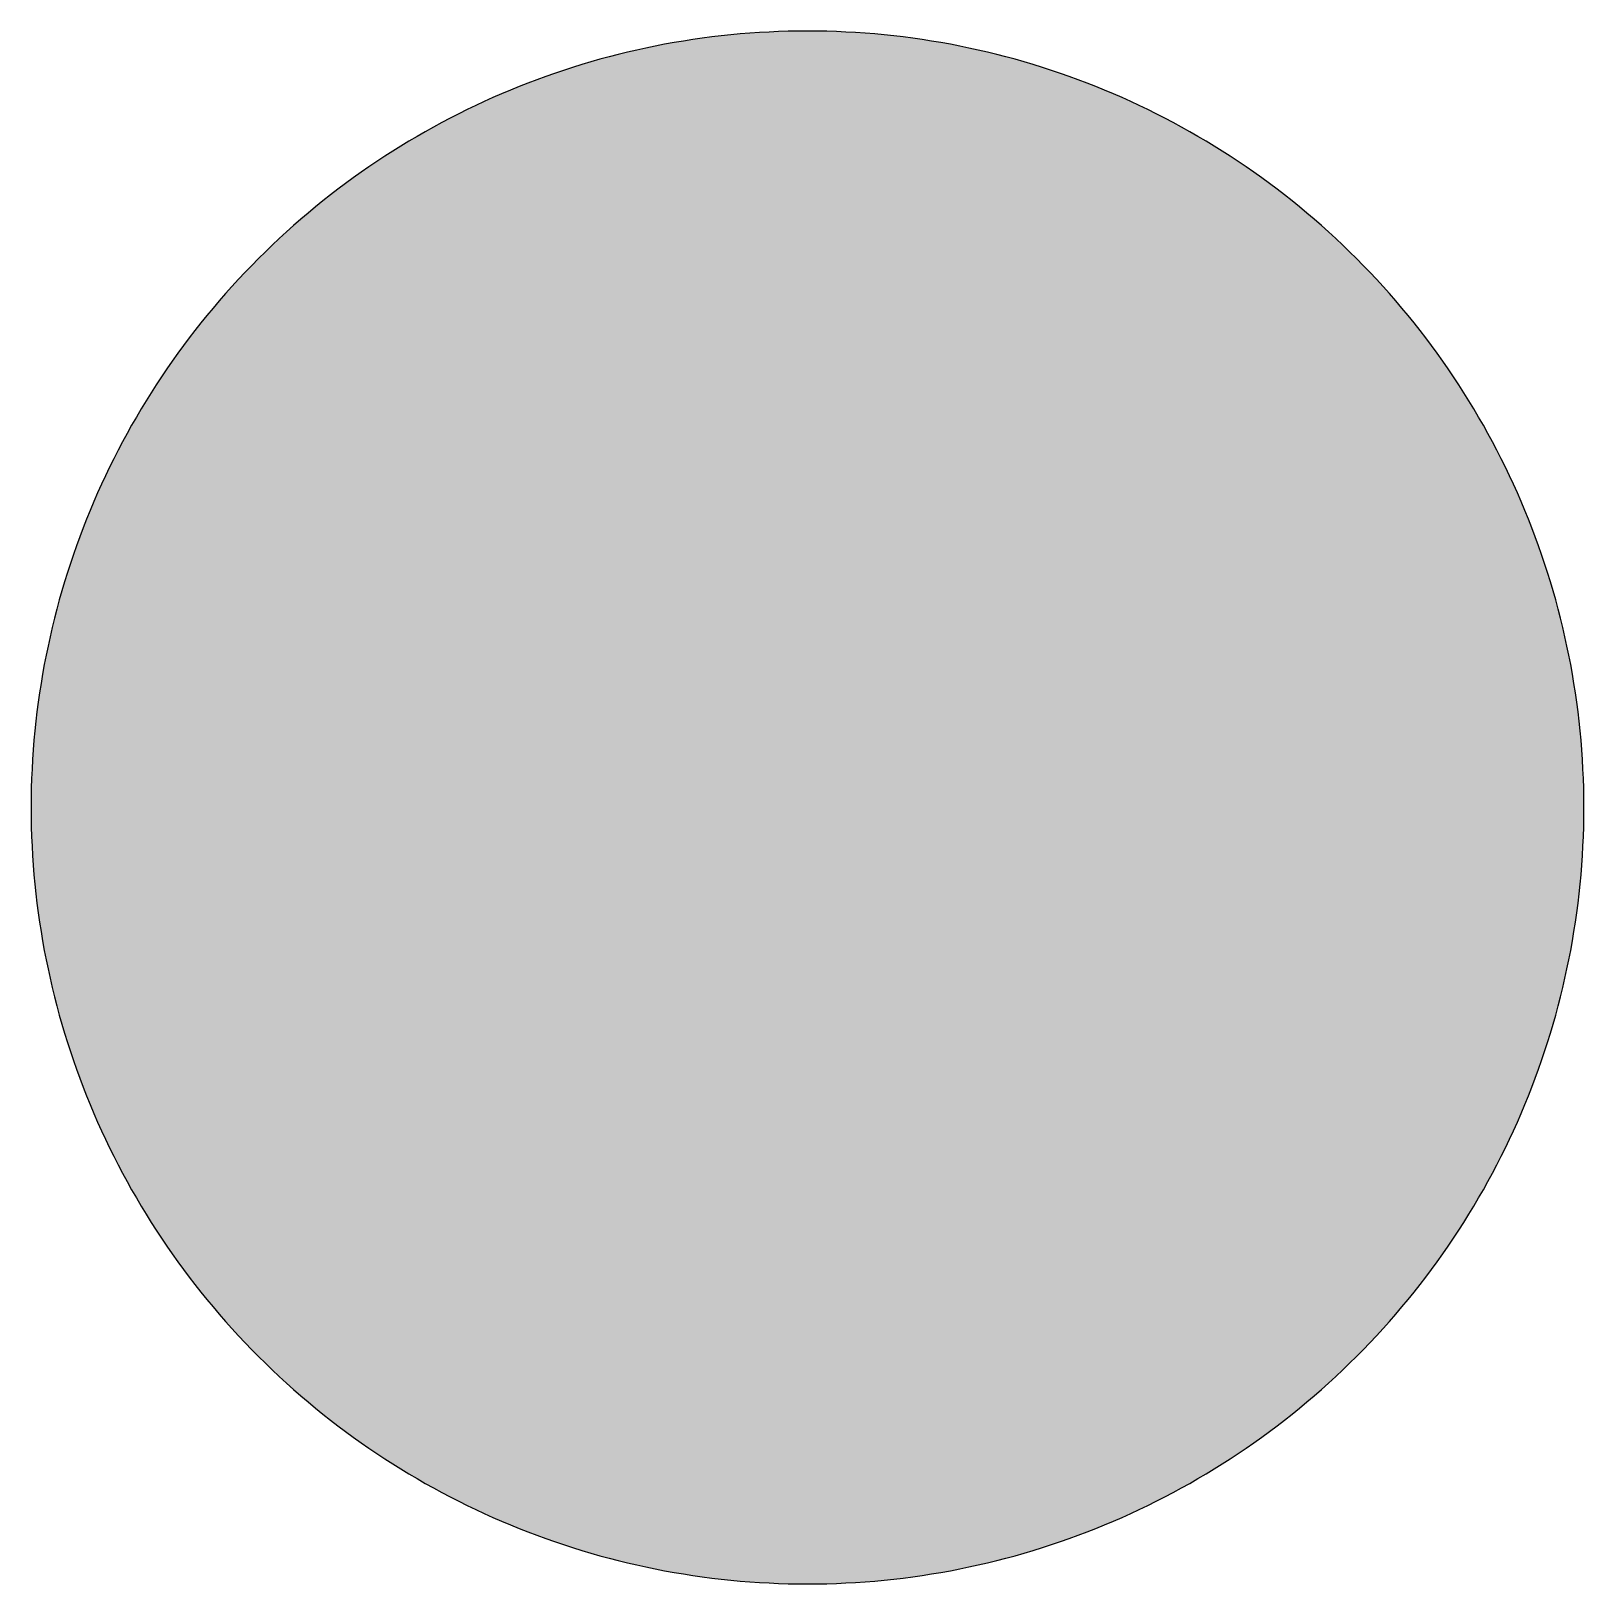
# Model space of a CAD drawing. Header units: millimetres. Extents: x 0 to 212, y 0 to 212.
import ezdxf

# ---------------------------------------------------------------- set-up
doc = ezdxf.new("R2010")
doc.units = ezdxf.units.MM

msp = doc.modelspace()

# ---------------------------------------------------------------- hatches: boundary and pattern name
msp.add_hatch(color=254).paths.add_polyline_path([(211.7189, 105.8869), (211.709, 107.2007), (211.6861, 108.5139), (211.6455, 109.8245), (211.5871, 111.1326), (211.5134, 112.4407), (211.4245, 113.7437), (211.3204, 115.0468), (211.201, 116.3447), (211.0638, 117.6426), (210.9114, 118.9355), (210.7413, 120.2258), (210.5584, 121.5136), (210.3577, 122.7988), (210.1418, 124.079), (209.9107, 125.3566), (209.6643, 126.6292), (209.4027, 127.8992), (209.1258, 129.1641), (208.8337, 130.4239), (208.5264, 131.6812), (208.2038, 132.936), (207.866, 134.1831), (207.5104, 135.4277), (207.1421, 136.6647), (206.7611, 137.8991), (206.3623, 139.1285), (205.9483, 140.3502), (205.5216, 141.5694), (205.0771, 142.781), (204.6199, 143.9901), (204.1474, 145.1915), (203.6623, 146.3853), (203.1619, 147.574), (202.6463, 148.7576), (202.1154, 149.9362), (201.5693, 151.1046), (201.0105, 152.2705), (200.439, 153.4262), (199.8523, 154.5768), (199.2503, 155.7198), (198.6356, 156.8577), (198.0057, 157.9855), (197.3605, 159.1081), (196.7052, 160.2232), (196.0321, 161.3281), (195.3489, 162.4279), (194.6504, 163.5176), (193.9366, 164.6022), (193.2102, 165.6766), (192.471, 166.7434), (191.7167, 167.8), (190.9521, 168.849), (190.1698, 169.8904), (189.3773, 170.9217), (188.5696, 171.9428), (187.7517, 172.9562), (186.9161, 173.9621), (186.0702, 174.9552), (185.2117, 175.9407), (184.338, 176.9161), (183.454, 177.8838), (182.5549, 178.8389), (181.643, 179.7837), (180.721, 180.7185), (179.7837, 181.643), (178.8389, 182.5549), (177.8838, 183.454), (176.9161, 184.338), (175.9407, 185.2117), (174.9552, 186.0702), (173.9621, 186.9161), (172.9562, 187.7492), (171.9428, 188.5696), (170.9217, 189.3773), (169.8904, 190.1698), (168.849, 190.9496), (167.8, 191.7167), (166.7408, 192.471), (165.6766, 193.2102), (164.6022, 193.9366), (163.5176, 194.6504), (162.4279, 195.3489), (161.3281, 196.0321), (160.2232, 196.7052), (159.1081, 197.3631), (157.9855, 198.0057), (156.8577, 198.6356), (155.7198, 199.2503), (154.5768, 199.8523), (153.4262, 200.439), (152.2705, 201.0131), (151.1046, 201.5719), (149.9362, 202.1154), (148.7576, 202.6463), (147.574, 203.1619), (146.3853, 203.6623), (145.1889, 204.15), (143.9875, 204.6199), (142.781, 205.0796), (141.5694, 205.5216), (140.3502, 205.9483), (139.1285, 206.3623), (137.8991, 206.7611), (136.6647, 207.1446), (135.4252, 207.5129), (134.1831, 207.866), (132.9334, 208.2038), (131.6812, 208.5264), (130.4239, 208.8337), (129.1641, 209.1284), (127.8966, 209.4052), (126.6292, 209.6668), (125.3541, 209.9132), (124.0765, 210.1444), (122.7963, 210.3603), (121.5136, 210.5584), (120.2258, 210.7438), (118.9355, 210.9114), (117.6401, 211.0638), (116.3447, 211.201), (115.0468, 211.3229), (113.7437, 211.4271), (112.4382, 211.516), (111.1326, 211.5896), (109.8245, 211.6455), (108.5113, 211.6861), (107.1982, 211.7115), (105.885, 211.7192), (104.5693, 211.7115), (103.2561, 211.6861), (101.9454, 211.6455), (100.6373, 211.5896), (99.3292, 211.516), (98.0262, 211.4271), (96.7232, 211.3229), (95.4253, 211.201), (94.1273, 211.0638), (92.8345, 210.9114), (91.5441, 210.7438), (90.2564, 210.5584), (88.9711, 210.3603), (87.691, 210.1444), (86.4133, 209.9132), (85.1408, 209.6668), (83.8708, 209.4052), (82.6059, 209.1284), (81.346, 208.8337), (80.0887, 208.5264), (78.834, 208.2038), (77.5868, 207.866), (76.3422, 207.5129), (75.1053, 207.1446), (73.8708, 206.7611), (72.6415, 206.3623), (71.4197, 205.9483), (70.2005, 205.5216), (68.9889, 205.0796), (67.7799, 204.6199), (66.5785, 204.15), (65.3847, 203.6623), (64.196, 203.1619), (63.0123, 202.6463), (61.8338, 202.1154), (60.6628, 201.5719), (59.4995, 201.0131), (58.3438, 200.439), (57.1932, 199.8523), (56.0502, 199.2503), (54.9123, 198.6356), (53.7845, 198.0057), (52.6618, 197.3631), (51.5468, 196.7052), (50.4419, 196.0321), (49.342, 195.3489), (48.2524, 194.6504), (47.1678, 193.9366), (46.0934, 193.2102), (45.0266, 192.471), (43.9699, 191.7167), (42.9209, 190.9496), (41.8795, 190.1698), (40.8483, 189.3773), (39.8272, 188.5696), (38.8137, 187.7492), (37.8079, 186.9161), (36.8148, 186.0702), (35.8292, 185.2117), (34.8539, 184.338), (33.8861, 183.454), (32.9311, 182.5549), (31.9862, 181.643), (31.049, 180.7185), (30.1269, 179.7837), (29.2151, 178.8389), (28.3159, 177.8838), (27.432, 176.9161), (26.5582, 175.9407), (25.6997, 174.9552), (24.8539, 173.9621), (24.0208, 172.9562), (23.2004, 171.9428), (22.3926, 170.9217), (21.6002, 169.8904), (20.8204, 168.849), (20.0533, 167.8), (19.2989, 166.7434), (18.5598, 165.6766), (17.8333, 164.6022), (17.1196, 163.5176), (16.4211, 162.4279), (15.7378, 161.3281), (15.0647, 160.2232), (14.4069, 159.1081), (13.7643, 157.9855), (13.1343, 156.8577), (12.5197, 155.7198), (11.9177, 154.5768), (11.3309, 153.4262), (10.7569, 152.2705), (10.1981, 151.1046), (9.6545, 149.9362), (9.1237, 148.7576), (8.6081, 147.574), (8.1077, 146.3853), (7.62, 145.1915), (7.1501, 143.9901), (6.6904, 142.781), (6.2484, 141.5694), (5.8217, 140.3502), (5.4077, 139.1285), (5.0089, 137.8991), (4.6253, 136.6647), (4.257, 135.4277), (3.904, 134.1831), (3.5662, 132.936), (3.2436, 131.6812), (2.9362, 130.4239), (2.6416, 129.1641), (2.3647, 127.8992), (2.1031, 126.6292), (1.8567, 125.3566), (1.6256, 124.079), (1.4097, 122.7988), (1.2116, 121.5136), (1.0262, 120.2258), (0.8585, 118.9355), (0.7061, 117.6426), (0.569, 116.3447), (0.447, 115.0468), (0.3429, 113.7437), (0.254, 112.4407), (0.1803, 111.1326), (0.1245, 109.8245), (0.0838, 108.5139), (0.0584, 107.2007), (0.0508, 105.885), (0.0584, 104.5718), (0.0838, 103.2586), (0.1245, 101.9454), (0.1803, 100.6373), (0.254, 99.3318), (0.3429, 98.0262), (0.447, 96.7232), (0.569, 95.4253), (0.7061, 94.1299), (0.8585, 92.8345), (1.0262, 91.5441), (1.2116, 90.2564), (1.4097, 88.9737), (1.6256, 87.6935), (1.8567, 86.4159), (2.1031, 85.1408), (2.3647, 83.8733), (2.6416, 82.6059), (2.9362, 81.346), (3.2436, 80.0887), (3.5662, 78.8365), (3.904, 77.5868), (4.257, 76.3448), (4.6253, 75.1053), (5.0089, 73.8708), (5.4077, 72.6415), (5.8217, 71.4197), (6.2484, 70.2005), (6.6904, 68.9889), (7.1501, 67.7824), (7.62, 66.581), (8.1077, 65.3847), (8.6081, 64.196), (9.1237, 63.0123), (9.6545, 61.8338), (10.1981, 60.6654), (10.7569, 59.4995), (11.3309, 58.3438), (11.9177, 57.1932), (12.5197, 56.0502), (13.1343, 54.9123), (13.7643, 53.7845), (14.4069, 52.6618), (15.0647, 51.5468), (15.7378, 50.4419), (16.4211, 49.342), (17.1196, 48.2524), (17.8333, 47.1678), (18.5598, 46.0934), (19.2989, 45.0291), (20.0533, 43.9699), (20.8204, 42.9209), (21.6002, 41.8795), (22.3926, 40.8483), (23.2004, 39.8272), (24.0208, 38.8137), (24.8539, 37.8079), (25.6997, 36.8148), (26.5582, 35.8292), (27.432, 34.8539), (28.3159, 33.8861), (29.2151, 32.9311), (30.1269, 31.9862), (31.049, 31.049), (31.9862, 30.1269), (32.9311, 29.2151), (33.8861, 28.3159), (34.8539, 27.432), (35.8292, 26.5582), (36.8148, 25.6997), (37.8079, 24.8539), (38.8137, 24.0182), (39.8272, 23.2004), (40.8483, 22.3926), (41.8795, 21.6002), (42.9209, 20.8178), (43.9699, 20.0533), (45.0266, 19.2989), (46.0934, 18.5598), (47.1678, 17.8333), (48.2524, 17.1196), (49.342, 16.4211), (50.4419, 15.7378), (51.5468, 15.0647), (52.6618, 14.4094), (53.7845, 13.7643), (54.9123, 13.1343), (56.0502, 12.5197), (57.1932, 11.9177), (58.3438, 11.3309), (59.4995, 10.7594), (60.6628, 10.2006), (61.8338, 9.6545), (63.0123, 9.1237), (64.196, 8.6081), (65.3847, 8.1077), (66.5785, 7.6225), (67.7799, 7.1501), (68.9889, 6.6929), (70.2005, 6.2484), (71.4197, 5.8217), (72.6415, 5.4077), (73.8708, 5.0089), (75.1053, 4.6279), (76.3422, 4.2596), (77.5868, 3.904), (78.834, 3.5662), (80.0887, 3.2436), (81.346, 2.9362), (82.6059, 2.6441), (83.8708, 2.3673), (85.1408, 2.1057), (86.4133, 1.8593), (87.691, 1.6281), (88.9711, 1.4122), (90.2564, 1.2116), (91.5441, 1.0287), (92.8345, 0.8585), (94.1273, 0.7061), (95.4253, 0.569), (96.7232, 0.4496), (98.0262, 0.3454), (99.3292, 0.2565), (100.6373, 0.1829), (101.9454, 0.1245), (103.2561, 0.0838), (104.5693, 0.061), (105.885, 0.0533), (107.1982, 0.061), (108.5113, 0.0838), (109.8245, 0.1245), (111.1326, 0.1829), (112.4382, 0.2565), (113.7437, 0.3454), (115.0468, 0.4496), (116.3447, 0.569), (117.6401, 0.7061), (118.9355, 0.8585), (120.2258, 1.0287), (121.5136, 1.2116), (122.7963, 1.4122), (124.0765, 1.6281), (125.3541, 1.8593), (126.6292, 2.1057), (127.8966, 2.3673), (129.1641, 2.6441), (130.4239, 2.9362), (131.6812, 3.2436), (132.9334, 3.5662), (134.1831, 3.904), (135.4252, 4.2596), (136.6647, 4.6279), (137.8991, 5.0089), (139.1285, 5.4077), (140.3502, 5.8217), (141.5694, 6.2484), (142.781, 6.6929), (143.9875, 7.1501), (145.1889, 7.6225), (146.3853, 8.1077), (147.574, 8.6081), (148.7576, 9.1237), (149.9362, 9.6545), (151.1046, 10.2006), (152.2705, 10.7594), (153.4262, 11.3309), (154.5768, 11.9177), (155.7198, 12.5197), (156.8577, 13.1343), (157.9855, 13.7643), (159.1081, 14.4094), (160.2232, 15.0647), (161.3281, 15.7378), (162.4279, 16.4211), (163.5176, 17.1196), (164.6022, 17.8333), (165.6766, 18.5598), (166.7408, 19.2989), (167.8, 20.0533), (168.849, 20.8178), (169.8904, 21.6002), (170.9217, 22.3926), (171.9428, 23.2004), (172.9562, 24.0182), (173.9621, 24.8539), (174.9552, 25.6997), (175.9407, 26.5582), (176.9161, 27.432), (177.8838, 28.3159), (178.8389, 29.2151), (179.7837, 30.1269), (180.721, 31.049), (181.643, 31.9862), (182.5549, 32.9311), (183.454, 33.8861), (184.338, 34.8539), (185.2117, 35.8292), (186.0702, 36.8148), (186.9161, 37.8079), (187.7517, 38.8137), (188.5696, 39.8272), (189.3773, 40.8483), (190.1698, 41.8795), (190.9521, 42.9209), (191.7167, 43.9699), (192.471, 45.0291), (193.2102, 46.0934), (193.9366, 47.1678), (194.6504, 48.2524), (195.3489, 49.342), (196.0321, 50.4419), (196.7052, 51.5468), (197.3605, 52.6618), (198.0057, 53.7845), (198.6356, 54.9123), (199.2503, 56.0502), (199.8523, 57.1932), (200.439, 58.3438), (201.0105, 59.4995), (201.5693, 60.6654), (202.1154, 61.8338), (202.6463, 63.0123), (203.1619, 64.196), (203.6623, 65.3847), (204.1474, 66.581), (204.6199, 67.7824), (205.0771, 68.9889), (205.5216, 70.2005), (205.9483, 71.4197), (206.3623, 72.6415), (206.7611, 73.8708), (207.1421, 75.1053), (207.5104, 76.3448), (207.866, 77.5868), (208.2038, 78.8365), (208.5264, 80.0887), (208.8337, 81.346), (209.1258, 82.6059), (209.4027, 83.8733), (209.6643, 85.1408), (209.9107, 86.4159), (210.1418, 87.6935), (210.3577, 88.9737), (210.5584, 90.2564), (210.7413, 91.5441), (210.9114, 92.8345), (211.0638, 94.1299), (211.201, 95.4253), (211.3204, 96.7232), (211.4245, 98.0262), (211.5134, 99.3318), (211.5871, 100.6373), (211.6455, 101.9454), (211.6861, 103.2586), (211.709, 104.5718), (211.7166, 105.885)])
h = msp.add_hatch(color=22)
edge = h.paths.add_edge_path()
edge.add_line((206.4272, 105.8869), (206.4182, 107.1347))
edge.add_line((206.4182, 107.1347), (206.3953, 108.3818))
edge.add_line((206.3953, 108.3818), (206.3572, 109.6264))
edge.add_line((206.3572, 109.6264), (206.3013, 110.871))
edge.add_line((206.3013, 110.871), (206.2328, 112.1131))
edge.add_line((206.2328, 112.1131), (206.1489, 113.3526))
edge.add_line((206.1489, 113.3526), (206.0499, 114.5896))
edge.add_line((206.0499, 114.5896), (205.933, 115.824))
edge.add_line((205.933, 115.824), (205.8035, 117.0534))
edge.add_line((205.8035, 117.0534), (205.6587, 118.2827))
edge.add_line((205.6587, 118.2827), (205.4987, 119.5095))
edge.add_line((205.4987, 119.5095), (205.3234, 120.7313))
edge.add_line((205.3234, 120.7313), (205.1355, 121.953))
edge.add_line((205.1355, 121.953), (204.9297, 123.1697))
edge.add_line((204.9297, 123.1697), (204.7113, 124.3813))
edge.add_line((204.7113, 124.3813), (204.4776, 125.5928))
edge.add_line((204.4776, 125.5928), (204.2287, 126.7968))
edge.add_line((204.2287, 126.7968), (203.9645, 128.0008))
edge.add_line((203.9645, 128.0008), (203.6877, 129.1971))
edge.add_line((203.6877, 129.1971), (203.393, 130.3934))
edge.add_line((203.393, 130.3934), (203.0882, 131.5822))
edge.add_line((203.0882, 131.5822), (202.7657, 132.7683))
edge.add_line((202.7657, 132.7683), (202.4304, 133.9494))
edge.add_line((202.4304, 133.9494), (202.0799, 135.1255))
edge.add_line((202.0799, 135.1255), (201.7166, 136.2989))
edge.add_line((201.7166, 136.2989), (201.3382, 137.4648))
edge.add_line((201.3382, 137.4648), (200.9445, 138.6281))
edge.add_line((200.9445, 138.6281), (200.5381, 139.7864))
edge.add_line((200.5381, 139.7864), (200.119, 140.937))
edge.add_line((200.119, 140.937), (199.6846, 142.0851))
edge.add_line((199.6846, 142.0851), (199.2351, 143.2255))
edge.add_line((199.2351, 143.2255), (198.7728, 144.3609))
edge.add_line((198.7728, 144.3609), (198.2978, 145.4912))
edge.add_line((198.2978, 145.4912), (197.8076, 146.6139))
edge.add_line((197.8076, 146.6139), (197.3047, 147.734))
edge.add_line((197.3047, 147.734), (196.7865, 148.844))
edge.add_line((196.7865, 148.844), (196.2556, 149.9514))
edge.add_line((196.2556, 149.9514), (195.7121, 151.0513))
edge.add_line((195.7121, 151.0513), (195.1533, 152.1435))
edge.add_line((195.1533, 152.1435), (194.5818, 153.2306))
edge.add_line((194.5818, 153.2306), (193.9976, 154.3101))
edge.add_line((193.9976, 154.3101), (193.4007, 155.382))
edge.add_line((193.4007, 155.382), (192.7885, 156.4462))
edge.add_line((192.7885, 156.4462), (192.1637, 157.5054))
edge.add_line((192.1637, 157.5054), (191.5262, 158.557))
edge.add_line((191.5262, 158.557), (190.8759, 159.6009))
edge.add_line((190.8759, 159.6009), (190.2104, 160.6372))
edge.add_line((190.2104, 160.6372), (189.5348, 161.6659))
edge.add_line((189.5348, 161.6659), (188.8439, 162.687))
edge.add_line((188.8439, 162.687), (188.1429, 163.7005))
edge.add_line((188.1429, 163.7005), (187.4266, 164.7038))
edge.add_line((187.4266, 164.7038), (186.6976, 165.702))
edge.add_line((186.6976, 165.702), (185.9559, 166.69))
edge.add_line((185.9559, 166.69), (185.2041, 167.6705))
edge.add_line((185.2041, 167.6705), (184.437, 168.6408))
edge.add_line((184.437, 168.6408), (183.6572, 169.6034))
edge.add_line((183.6572, 169.6034), (182.8673, 170.5585))
edge.add_line((182.8673, 170.5585), (182.0621, 171.5033))
edge.add_line((182.0621, 171.5033), (181.2468, 172.4381))
edge.add_line((181.2468, 172.4381), (180.4162, 173.3652))
edge.add_line((180.4162, 173.3652), (179.5755, 174.2846))
edge.add_line((179.5755, 174.2846), (178.722, 175.1914))
edge.add_line((178.722, 175.1914), (177.8559, 176.0906))
edge.add_line((177.8559, 176.0906), (176.9796, 176.9796))
edge.add_line((176.9796, 176.9796), (176.0906, 177.8559))
edge.add_line((176.0906, 177.8559), (175.1914, 178.722))
edge.add_line((175.1914, 178.722), (174.2846, 179.5755))
edge.add_line((174.2846, 179.5755), (173.3652, 180.4162))
edge.add_line((173.3652, 180.4162), (172.4381, 181.2442))
edge.add_line((172.4381, 181.2442), (171.5033, 182.0621))
edge.add_line((171.5033, 182.0621), (170.5585, 182.8648))
edge.add_line((170.5585, 182.8648), (169.6034, 183.6572))
edge.add_line((169.6034, 183.6572), (168.6408, 184.437))
edge.add_line((168.6408, 184.437), (167.6705, 185.2041))
edge.add_line((167.6705, 185.2041), (166.69, 185.9559))
edge.add_line((166.69, 185.9559), (165.702, 186.6976))
edge.add_line((165.702, 186.6976), (164.7038, 187.4266))
edge.add_line((164.7038, 187.4266), (163.7005, 188.1429))
edge.add_line((163.7005, 188.1429), (162.687, 188.8439))
edge.add_line((162.687, 188.8439), (161.6659, 189.5348))
edge.add_line((161.6659, 189.5348), (160.6372, 190.2104))
edge.add_line((160.6372, 190.2104), (159.6009, 190.8759))
edge.add_line((159.6009, 190.8759), (158.557, 191.5262))
edge.add_line((158.557, 191.5262), (157.5054, 192.1637))
edge.add_line((157.5054, 192.1637), (156.4462, 192.7885))
edge.add_line((156.4462, 192.7885), (155.382, 193.4007))
edge.add_line((155.382, 193.4007), (154.3075, 193.9976))
edge.add_line((154.3075, 193.9976), (153.228, 194.5818))
edge.add_line((153.228, 194.5818), (152.1435, 195.1533))
edge.add_line((152.1435, 195.1533), (151.0487, 195.7121))
edge.add_line((151.0487, 195.7121), (149.9514, 196.2556))
edge.add_line((149.9514, 196.2556), (148.844, 196.7865))
edge.add_line((148.844, 196.7865), (147.734, 197.3047))
edge.add_line((147.734, 197.3047), (146.6139, 197.8076))
edge.add_line((146.6139, 197.8076), (145.4912, 198.2978))
edge.add_line((145.4912, 198.2978), (144.3609, 198.7728))
edge.add_line((144.3609, 198.7728), (143.2255, 199.2351))
edge.add_line((143.2255, 199.2351), (142.0825, 199.6846))
edge.add_line((142.0825, 199.6846), (140.937, 200.119))
edge.add_line((140.937, 200.119), (139.7838, 200.5406))
edge.add_line((139.7838, 200.5406), (138.6281, 200.947))
edge.add_line((138.6281, 200.947), (137.4648, 201.3382))
edge.add_line((137.4648, 201.3382), (136.2989, 201.7166))
edge.add_line((136.2989, 201.7166), (135.1255, 202.0824))
edge.add_line((135.1255, 202.0824), (133.9494, 202.4304))
edge.add_line((133.9494, 202.4304), (132.7683, 202.7657))
edge.add_line((132.7683, 202.7657), (131.5822, 203.0882))
edge.add_line((131.5822, 203.0882), (130.3909, 203.3956))
edge.add_line((130.3909, 203.3956), (129.1971, 203.6877))
edge.add_line((129.1971, 203.6877), (127.9982, 203.9645))
edge.add_line((127.9982, 203.9645), (126.7968, 204.2287))
edge.add_line((126.7968, 204.2287), (125.5903, 204.4776))
edge.add_line((125.5903, 204.4776), (124.3813, 204.7113))
edge.add_line((124.3813, 204.7113), (123.1671, 204.9323))
edge.add_line((123.1671, 204.9323), (121.9505, 205.1355))
edge.add_line((121.9505, 205.1355), (120.7313, 205.326))
edge.add_line((120.7313, 205.326), (119.5095, 205.5012))
edge.add_line((119.5095, 205.5012), (118.2827, 205.6613))
edge.add_line((118.2827, 205.6613), (117.0534, 205.806))
edge.add_line((117.0534, 205.806), (115.8215, 205.9356))
edge.add_line((115.8215, 205.9356), (114.587, 206.0499))
edge.add_line((114.587, 206.0499), (113.35, 206.1489))
edge.add_line((113.35, 206.1489), (112.1105, 206.2353))
edge.add_line((112.1105, 206.2353), (110.871, 206.3039))
edge.add_line((110.871, 206.3039), (109.6264, 206.3572))
edge.add_line((109.6264, 206.3572), (108.3818, 206.3953))
edge.add_line((108.3818, 206.3953), (107.1347, 206.4207))
edge.add_line((107.1347, 206.4207), (105.885, 206.4283))
edge.add_line((105.885, 206.4283), (104.6353, 206.4207))
edge.add_line((104.6353, 206.4207), (103.3882, 206.3953))
edge.add_line((103.3882, 206.3953), (102.1436, 206.3572))
edge.add_line((102.1436, 206.3572), (100.899, 206.3039))
edge.add_line((100.899, 206.3039), (99.6569, 206.2353))
edge.add_line((99.6569, 206.2353), (98.4174, 206.1489))
edge.add_line((98.4174, 206.1489), (97.1804, 206.0499))
edge.add_line((97.1804, 206.0499), (95.946, 205.9356))
edge.add_line((95.946, 205.9356), (94.7166, 205.806))
edge.add_line((94.7166, 205.806), (93.4872, 205.6613))
edge.add_line((93.4872, 205.6613), (92.2604, 205.5012))
edge.add_line((92.2604, 205.5012), (91.0387, 205.326))
edge.add_line((91.0387, 205.326), (89.8169, 205.1355))
edge.add_line((89.8169, 205.1355), (88.6003, 204.9323))
edge.add_line((88.6003, 204.9323), (87.3887, 204.7113))
edge.add_line((87.3887, 204.7113), (86.1771, 204.4776))
edge.add_line((86.1771, 204.4776), (84.9732, 204.2287))
edge.add_line((84.9732, 204.2287), (83.7692, 203.9645))
edge.add_line((83.7692, 203.9645), (82.5729, 203.6877))
edge.add_line((82.5729, 203.6877), (81.3765, 203.3956))
edge.add_line((81.3765, 203.3956), (80.1878, 203.0882))
edge.add_line((80.1878, 203.0882), (79.0016, 202.7657))
edge.add_line((79.0016, 202.7657), (77.8205, 202.4304))
edge.add_line((77.8205, 202.4304), (76.6445, 202.0824))
edge.add_line((76.6445, 202.0824), (75.471, 201.7166))
edge.add_line((75.471, 201.7166), (74.3052, 201.3382))
edge.add_line((74.3052, 201.3382), (73.1418, 200.947))
edge.add_line((73.1418, 200.947), (71.9836, 200.5406))
edge.add_line((71.9836, 200.5406), (70.833, 200.119))
edge.add_line((70.833, 200.119), (69.6849, 199.6846))
edge.add_line((69.6849, 199.6846), (68.5444, 199.2351))
edge.add_line((68.5444, 199.2351), (67.4091, 198.7728))
edge.add_line((67.4091, 198.7728), (66.2788, 198.2978))
edge.add_line((66.2788, 198.2978), (65.1561, 197.8076))
edge.add_line((65.1561, 197.8076), (64.0359, 197.3047))
edge.add_line((64.0359, 197.3047), (62.926, 196.7865))
edge.add_line((62.926, 196.7865), (61.8185, 196.2556))
edge.add_line((61.8185, 196.2556), (60.7187, 195.7121))
edge.add_line((60.7187, 195.7121), (59.6265, 195.1533))
edge.add_line((59.6265, 195.1533), (58.5394, 194.5818))
edge.add_line((58.5394, 194.5818), (57.4599, 193.9976))
edge.add_line((57.4599, 193.9976), (56.388, 193.4007))
edge.add_line((56.388, 193.4007), (55.3237, 192.7885))
edge.add_line((55.3237, 192.7885), (54.2646, 192.1637))
edge.add_line((54.2646, 192.1637), (53.213, 191.5262))
edge.add_line((53.213, 191.5262), (52.1691, 190.8759))
edge.add_line((52.1691, 190.8759), (51.1327, 190.2104))
edge.add_line((51.1327, 190.2104), (50.104, 189.5348))
edge.add_line((50.104, 189.5348), (49.083, 188.8439))
edge.add_line((49.083, 188.8439), (48.0695, 188.1429))
edge.add_line((48.0695, 188.1429), (47.0662, 187.4266))
edge.add_line((47.0662, 187.4266), (46.068, 186.6976))
edge.add_line((46.068, 186.6976), (45.0799, 185.9559))
edge.add_line((45.0799, 185.9559), (44.0995, 185.2041))
edge.add_line((44.0995, 185.2041), (43.1292, 184.437))
edge.add_line((43.1292, 184.437), (42.1665, 183.6572))
edge.add_line((42.1665, 183.6572), (41.2115, 182.8648))
edge.add_line((41.2115, 182.8648), (40.2666, 182.0621))
edge.add_line((40.2666, 182.0621), (39.3319, 181.2442))
edge.add_line((39.3319, 181.2442), (38.4048, 180.4162))
edge.add_line((38.4048, 180.4162), (37.4853, 179.5755))
edge.add_line((37.4853, 179.5755), (36.5785, 178.722))
edge.add_line((36.5785, 178.722), (35.6794, 177.8559))
edge.add_line((35.6794, 177.8559), (34.7904, 176.9796))
edge.add_line((34.7904, 176.9796), (33.9141, 176.0906))
edge.add_line((33.9141, 176.0906), (33.0479, 175.1914))
edge.add_line((33.0479, 175.1914), (32.1945, 174.2846))
edge.add_line((32.1945, 174.2846), (31.3538, 173.3652))
edge.add_line((31.3538, 173.3652), (30.5257, 172.4381))
edge.add_line((30.5257, 172.4381), (29.7078, 171.5033))
edge.add_line((29.7078, 171.5033), (28.9052, 170.5585))
edge.add_line((28.9052, 170.5585), (28.1127, 169.6034))
edge.add_line((28.1127, 169.6034), (27.3329, 168.6408))
edge.add_line((27.3329, 168.6408), (26.5659, 167.6705))
edge.add_line((26.5659, 167.6705), (25.814, 166.69))
edge.add_line((25.814, 166.69), (25.0723, 165.702))
edge.add_line((25.0723, 165.702), (24.3434, 164.7038))
edge.add_line((24.3434, 164.7038), (23.6271, 163.7005))
edge.add_line((23.6271, 163.7005), (22.926, 162.687))
edge.add_line((22.926, 162.687), (22.2352, 161.6659))
edge.add_line((22.2352, 161.6659), (21.5595, 160.6372))
edge.add_line((21.5595, 160.6372), (20.894, 159.6009))
edge.add_line((20.894, 159.6009), (20.2438, 158.557))
edge.add_line((20.2438, 158.557), (19.6063, 157.5054))
edge.add_line((19.6063, 157.5054), (18.9814, 156.4462))
edge.add_line((18.9814, 156.4462), (18.3693, 155.382))
edge.add_line((18.3693, 155.382), (17.7724, 154.3101))
edge.add_line((17.7724, 154.3101), (17.1882, 153.2306))
edge.add_line((17.1882, 153.2306), (16.6167, 152.1435))
edge.add_line((16.6167, 152.1435), (16.0579, 151.0513))
edge.add_line((16.0579, 151.0513), (15.5143, 149.9514))
edge.add_line((15.5143, 149.9514), (14.9835, 148.844))
edge.add_line((14.9835, 148.844), (14.4653, 147.734))
edge.add_line((14.4653, 147.734), (13.9624, 146.6139))
edge.add_line((13.9624, 146.6139), (13.4722, 145.4912))
edge.add_line((13.4722, 145.4912), (12.9972, 144.3609))
edge.add_line((12.9972, 144.3609), (12.5349, 143.2255))
edge.add_line((12.5349, 143.2255), (12.0853, 142.0851))
edge.add_line((12.0853, 142.0851), (11.651, 140.937))
edge.add_line((11.651, 140.937), (11.2293, 139.7864))
edge.add_line((11.2293, 139.7864), (10.8229, 138.6281))
edge.add_line((10.8229, 138.6281), (10.4318, 137.4648))
edge.add_line((10.4318, 137.4648), (10.0533, 136.2989))
edge.add_line((10.0533, 136.2989), (9.6876, 135.1255))
edge.add_line((9.6876, 135.1255), (9.3396, 133.9494))
edge.add_line((9.3396, 133.9494), (9.0043, 132.7683))
edge.add_line((9.0043, 132.7683), (8.6817, 131.5822))
edge.add_line((8.6817, 131.5822), (8.3744, 130.3934))
edge.add_line((8.3744, 130.3934), (8.0823, 129.1971))
edge.add_line((8.0823, 129.1971), (7.8054, 128.0008))
edge.add_line((7.8054, 128.0008), (7.5413, 126.7968))
edge.add_line((7.5413, 126.7968), (7.2923, 125.5928))
edge.add_line((7.2923, 125.5928), (7.0587, 124.3813))
edge.add_line((7.0587, 124.3813), (6.8377, 123.1697))
edge.add_line((6.8377, 123.1697), (6.6345, 121.953))
edge.add_line((6.6345, 121.953), (6.444, 120.7313))
edge.add_line((6.444, 120.7313), (6.2687, 119.5095))
edge.add_line((6.2687, 119.5095), (6.1087, 118.2827))
edge.add_line((6.1087, 118.2827), (5.9639, 117.0534))
edge.add_line((5.9639, 117.0534), (5.8344, 115.824))
edge.add_line((5.8344, 115.824), (5.7201, 114.5896))
edge.add_line((5.7201, 114.5896), (5.621, 113.3526))
edge.add_line((5.621, 113.3526), (5.5347, 112.1131))
edge.add_line((5.5347, 112.1131), (5.4661, 110.871))
edge.add_line((5.4661, 110.871), (5.4127, 109.6264))
edge.add_line((5.4127, 109.6264), (5.3746, 108.3818))
edge.add_line((5.3746, 108.3818), (5.3492, 107.1347))
edge.add_line((5.3492, 107.1347), (5.3416, 105.885))
edge.add_line((5.3416, 105.885), (5.3492, 104.6353))
edge.add_line((5.3492, 104.6353), (5.3746, 103.3882))
edge.add_line((5.3746, 103.3882), (5.4127, 102.1436))
edge.add_line((5.4127, 102.1436), (5.4661, 100.899))
edge.add_line((5.4661, 100.899), (5.5347, 99.6594))
edge.add_line((5.5347, 99.6594), (5.621, 98.4199))
edge.add_line((5.621, 98.4199), (5.7201, 97.1829))
edge.add_line((5.7201, 97.1829), (5.8344, 95.9485))
edge.add_line((5.8344, 95.9485), (5.9639, 94.7166))
edge.add_line((5.9639, 94.7166), (6.1087, 93.4872))
edge.add_line((6.1087, 93.4872), (6.2687, 92.2604))
edge.add_line((6.2687, 92.2604), (6.444, 91.0387))
edge.add_line((6.444, 91.0387), (6.6345, 89.8195))
edge.add_line((6.6345, 89.8195), (6.8377, 88.6028))
edge.add_line((6.8377, 88.6028), (7.0587, 87.3887))
edge.add_line((7.0587, 87.3887), (7.2923, 86.1797))
edge.add_line((7.2923, 86.1797), (7.5413, 84.9732))
edge.add_line((7.5413, 84.9732), (7.8054, 83.7717))
edge.add_line((7.8054, 83.7717), (8.0823, 82.5729))
edge.add_line((8.0823, 82.5729), (8.3744, 81.3791))
edge.add_line((8.3744, 81.3791), (8.6817, 80.1878))
edge.add_line((8.6817, 80.1878), (9.0043, 79.0016))
edge.add_line((9.0043, 79.0016), (9.3396, 77.8205))
edge.add_line((9.3396, 77.8205), (9.6876, 76.6445))
edge.add_line((9.6876, 76.6445), (10.0533, 75.471))
edge.add_line((10.0533, 75.471), (10.4318, 74.3052))
edge.add_line((10.4318, 74.3052), (10.8229, 73.1418))
edge.add_line((10.8229, 73.1418), (11.2293, 71.9861))
edge.add_line((11.2293, 71.9861), (11.651, 70.833))
edge.add_line((11.651, 70.833), (12.0853, 69.6874))
edge.add_line((12.0853, 69.6874), (12.5349, 68.5444))
edge.add_line((12.5349, 68.5444), (12.9972, 67.4091))
edge.add_line((12.9972, 67.4091), (13.4722, 66.2788))
edge.add_line((13.4722, 66.2788), (13.9624, 65.1561))
edge.add_line((13.9624, 65.1561), (14.4653, 64.0359))
edge.add_line((14.4653, 64.0359), (14.9835, 62.926))
edge.add_line((14.9835, 62.926), (15.5143, 61.8185))
edge.add_line((15.5143, 61.8185), (16.0579, 60.7212))
edge.add_line((16.0579, 60.7212), (16.6167, 59.6265))
edge.add_line((16.6167, 59.6265), (17.1882, 58.5419))
edge.add_line((17.1882, 58.5419), (17.7724, 57.4624))
edge.add_line((17.7724, 57.4624), (18.3693, 56.388))
edge.add_line((18.3693, 56.388), (18.9814, 55.3237))
edge.add_line((18.9814, 55.3237), (19.6063, 54.2646))
edge.add_line((19.6063, 54.2646), (20.2438, 53.213))
edge.add_line((20.2438, 53.213), (20.894, 52.1691))
edge.add_line((20.894, 52.1691), (21.5595, 51.1327))
edge.add_line((21.5595, 51.1327), (22.2352, 50.104))
edge.add_line((22.2352, 50.104), (22.926, 49.083))
edge.add_line((22.926, 49.083), (23.6271, 48.0695))
edge.add_line((23.6271, 48.0695), (24.3434, 47.0662))
edge.add_line((24.3434, 47.0662), (25.0723, 46.068))
edge.add_line((25.0723, 46.068), (25.814, 45.0799))
edge.add_line((25.814, 45.0799), (26.5659, 44.0995))
edge.add_line((26.5659, 44.0995), (27.3329, 43.1292))
edge.add_line((27.3329, 43.1292), (28.1127, 42.1665))
edge.add_line((28.1127, 42.1665), (28.9052, 41.2115))
edge.add_line((28.9052, 41.2115), (29.7078, 40.2666))
edge.add_line((29.7078, 40.2666), (30.5257, 39.3319))
edge.add_line((30.5257, 39.3319), (31.3538, 38.4048))
edge.add_line((31.3538, 38.4048), (32.1945, 37.4853))
edge.add_line((32.1945, 37.4853), (33.0479, 36.5785))
edge.add_line((33.0479, 36.5785), (33.9141, 35.6794))
edge.add_line((33.9141, 35.6794), (34.7904, 34.7904))
edge.add_line((34.7904, 34.7904), (35.6794, 33.9141))
edge.add_line((35.6794, 33.9141), (36.5785, 33.0479))
edge.add_line((36.5785, 33.0479), (37.4853, 32.1945))
edge.add_line((37.4853, 32.1945), (38.4048, 31.3538))
edge.add_line((38.4048, 31.3538), (39.3319, 30.5232))
edge.add_line((39.3319, 30.5232), (40.2666, 29.7078))
edge.add_line((40.2666, 29.7078), (41.2115, 28.9027))
edge.add_line((41.2115, 28.9027), (42.1665, 28.1127))
edge.add_line((42.1665, 28.1127), (43.1292, 27.3329))
edge.add_line((43.1292, 27.3329), (44.0995, 26.5659))
edge.add_line((44.0995, 26.5659), (45.0799, 25.814))
edge.add_line((45.0799, 25.814), (46.068, 25.0723))
edge.add_line((46.068, 25.0723), (47.0662, 24.3434))
edge.add_line((47.0662, 24.3434), (48.0695, 23.6271))
edge.add_line((48.0695, 23.6271), (49.083, 22.926))
edge.add_line((49.083, 22.926), (50.104, 22.2352))
edge.add_line((50.104, 22.2352), (51.1327, 21.5595))
edge.add_line((51.1327, 21.5595), (52.1691, 20.894))
edge.add_line((52.1691, 20.894), (53.213, 20.2438))
edge.add_line((53.213, 20.2438), (54.2646, 19.6063))
edge.add_line((54.2646, 19.6063), (55.3237, 18.9814))
edge.add_line((55.3237, 18.9814), (56.388, 18.3693))
edge.add_line((56.388, 18.3693), (57.4599, 17.7724))
edge.add_line((57.4599, 17.7724), (58.5394, 17.1882))
edge.add_line((58.5394, 17.1882), (59.6265, 16.6167))
edge.add_line((59.6265, 16.6167), (60.7187, 16.0579))
edge.add_line((60.7187, 16.0579), (61.8185, 15.5143))
edge.add_line((61.8185, 15.5143), (62.926, 14.9835))
edge.add_line((62.926, 14.9835), (64.0359, 14.4653))
edge.add_line((64.0359, 14.4653), (65.1561, 13.9624))
edge.add_line((65.1561, 13.9624), (66.2788, 13.4722))
edge.add_line((66.2788, 13.4722), (67.4091, 12.9972))
edge.add_line((67.4091, 12.9972), (68.5444, 12.5349))
edge.add_line((68.5444, 12.5349), (69.6849, 12.0853))
edge.add_line((69.6849, 12.0853), (70.833, 11.651))
edge.add_line((70.833, 11.651), (71.9836, 11.2319))
edge.add_line((71.9836, 11.2319), (73.1418, 10.8255))
edge.add_line((73.1418, 10.8255), (74.3052, 10.4318))
edge.add_line((74.3052, 10.4318), (75.471, 10.0533))
edge.add_line((75.471, 10.0533), (76.6445, 9.6901))
edge.add_line((76.6445, 9.6901), (77.8205, 9.3396))
edge.add_line((77.8205, 9.3396), (79.0016, 9.0043))
edge.add_line((79.0016, 9.0043), (80.1878, 8.6817))
edge.add_line((80.1878, 8.6817), (81.3765, 8.3769))
edge.add_line((81.3765, 8.3769), (82.5729, 8.0823))
edge.add_line((82.5729, 8.0823), (83.7692, 7.8054))
edge.add_line((83.7692, 7.8054), (84.9732, 7.5413))
edge.add_line((84.9732, 7.5413), (86.1771, 7.2923))
edge.add_line((86.1771, 7.2923), (87.3887, 7.0587))
edge.add_line((87.3887, 7.0587), (88.6003, 6.8402))
edge.add_line((88.6003, 6.8402), (89.8169, 6.6345))
edge.add_line((89.8169, 6.6345), (91.0387, 6.4465))
edge.add_line((91.0387, 6.4465), (92.2604, 6.2713))
edge.add_line((92.2604, 6.2713), (93.4872, 6.1112))
edge.add_line((93.4872, 6.1112), (94.7166, 5.9665))
edge.add_line((94.7166, 5.9665), (95.946, 5.8369))
edge.add_line((95.946, 5.8369), (97.1804, 5.7201))
edge.add_line((97.1804, 5.7201), (98.4174, 5.621))
edge.add_line((98.4174, 5.621), (99.6569, 5.5372))
edge.add_line((99.6569, 5.5372), (100.899, 5.4686))
edge.add_line((100.899, 5.4686), (102.1436, 5.4127))
edge.add_line((102.1436, 5.4127), (103.3882, 5.3746))
edge.add_line((103.3882, 5.3746), (104.6353, 5.3518))
edge.add_line((104.6353, 5.3518), (105.885, 5.3442))
edge.add_line((105.885, 5.3442), (107.1347, 5.3518))
edge.add_line((107.1347, 5.3518), (108.3818, 5.3746))
edge.add_line((108.3818, 5.3746), (109.6264, 5.4127))
edge.add_line((109.6264, 5.4127), (110.871, 5.4686))
edge.add_line((110.871, 5.4686), (112.1105, 5.5372))
edge.add_line((112.1105, 5.5372), (113.35, 5.621))
edge.add_line((113.35, 5.621), (114.587, 5.7201))
edge.add_line((114.587, 5.7201), (115.8215, 5.8369))
edge.add_line((115.8215, 5.8369), (117.0534, 5.9665))
edge.add_line((117.0534, 5.9665), (118.2827, 6.1112))
edge.add_line((118.2827, 6.1112), (119.5095, 6.2713))
edge.add_line((119.5095, 6.2713), (120.7313, 6.4465))
edge.add_line((120.7313, 6.4465), (121.9505, 6.6345))
edge.add_line((121.9505, 6.6345), (123.1671, 6.8402))
edge.add_line((123.1671, 6.8402), (124.3813, 7.0587))
edge.add_line((124.3813, 7.0587), (125.5903, 7.2923))
edge.add_line((125.5903, 7.2923), (126.7968, 7.5413))
edge.add_line((126.7968, 7.5413), (127.9982, 7.8054))
edge.add_line((127.9982, 7.8054), (129.1971, 8.0823))
edge.add_line((129.1971, 8.0823), (130.3909, 8.3769))
edge.add_line((130.3909, 8.3769), (131.5822, 8.6817))
edge.add_line((131.5822, 8.6817), (132.7683, 9.0043))
edge.add_line((132.7683, 9.0043), (133.9494, 9.3396))
edge.add_line((133.9494, 9.3396), (135.1255, 9.6901))
edge.add_line((135.1255, 9.6901), (136.2989, 10.0533))
edge.add_line((136.2989, 10.0533), (137.4648, 10.4318))
edge.add_line((137.4648, 10.4318), (138.6281, 10.8255))
edge.add_line((138.6281, 10.8255), (139.7838, 11.2319))
edge.add_line((139.7838, 11.2319), (140.937, 11.651))
edge.add_line((140.937, 11.651), (142.0825, 12.0853))
edge.add_line((142.0825, 12.0853), (143.2255, 12.5349))
edge.add_line((143.2255, 12.5349), (144.3609, 12.9972))
edge.add_line((144.3609, 12.9972), (145.4912, 13.4722))
edge.add_line((145.4912, 13.4722), (146.6139, 13.9624))
edge.add_line((146.6139, 13.9624), (147.734, 14.4653))
edge.add_line((147.734, 14.4653), (148.844, 14.9835))
edge.add_line((148.844, 14.9835), (149.9514, 15.5143))
edge.add_line((149.9514, 15.5143), (151.0487, 16.0579))
edge.add_line((151.0487, 16.0579), (152.1435, 16.6167))
edge.add_line((152.1435, 16.6167), (153.228, 17.1882))
edge.add_line((153.228, 17.1882), (154.3075, 17.7724))
edge.add_line((154.3075, 17.7724), (155.382, 18.3693))
edge.add_line((155.382, 18.3693), (156.4462, 18.9814))
edge.add_line((156.4462, 18.9814), (157.5054, 19.6063))
edge.add_line((157.5054, 19.6063), (158.557, 20.2438))
edge.add_line((158.557, 20.2438), (159.6009, 20.894))
edge.add_line((159.6009, 20.894), (160.6372, 21.5595))
edge.add_line((160.6372, 21.5595), (161.6659, 22.2352))
edge.add_line((161.6659, 22.2352), (162.687, 22.926))
edge.add_line((162.687, 22.926), (163.7005, 23.6271))
edge.add_line((163.7005, 23.6271), (164.7038, 24.3434))
edge.add_line((164.7038, 24.3434), (165.702, 25.0723))
edge.add_line((165.702, 25.0723), (166.69, 25.814))
edge.add_line((166.69, 25.814), (167.6705, 26.5659))
edge.add_line((167.6705, 26.5659), (168.6408, 27.3329))
edge.add_line((168.6408, 27.3329), (169.6034, 28.1127))
edge.add_line((169.6034, 28.1127), (170.5585, 28.9027))
edge.add_line((170.5585, 28.9027), (171.5033, 29.7078))
edge.add_line((171.5033, 29.7078), (172.4381, 30.5232))
edge.add_line((172.4381, 30.5232), (173.3652, 31.3538))
edge.add_line((173.3652, 31.3538), (174.2846, 32.1945))
edge.add_line((174.2846, 32.1945), (175.1914, 33.0479))
edge.add_line((175.1914, 33.0479), (176.0906, 33.9141))
edge.add_line((176.0906, 33.9141), (176.9796, 34.7904))
edge.add_line((176.9796, 34.7904), (177.8559, 35.6794))
edge.add_line((177.8559, 35.6794), (178.722, 36.5785))
edge.add_line((178.722, 36.5785), (179.5755, 37.4853))
edge.add_line((179.5755, 37.4853), (180.4162, 38.4048))
edge.add_line((180.4162, 38.4048), (181.2468, 39.3319))
edge.add_line((181.2468, 39.3319), (182.0621, 40.2666))
edge.add_line((182.0621, 40.2666), (182.8673, 41.2115))
edge.add_line((182.8673, 41.2115), (183.6572, 42.1665))
edge.add_line((183.6572, 42.1665), (184.437, 43.1292))
edge.add_line((184.437, 43.1292), (185.2041, 44.0995))
edge.add_line((185.2041, 44.0995), (185.9559, 45.0799))
edge.add_line((185.9559, 45.0799), (186.6976, 46.068))
edge.add_line((186.6976, 46.068), (187.4266, 47.0662))
edge.add_line((187.4266, 47.0662), (188.1429, 48.0695))
edge.add_line((188.1429, 48.0695), (188.8439, 49.083))
edge.add_line((188.8439, 49.083), (189.5348, 50.104))
edge.add_line((189.5348, 50.104), (190.2104, 51.1327))
edge.add_line((190.2104, 51.1327), (190.8759, 52.1691))
edge.add_line((190.8759, 52.1691), (191.5262, 53.213))
edge.add_line((191.5262, 53.213), (192.1637, 54.2646))
edge.add_line((192.1637, 54.2646), (192.7885, 55.3237))
edge.add_line((192.7885, 55.3237), (193.4007, 56.388))
edge.add_line((193.4007, 56.388), (193.9976, 57.4624))
edge.add_line((193.9976, 57.4624), (194.5818, 58.5419))
edge.add_line((194.5818, 58.5419), (195.1533, 59.6265))
edge.add_line((195.1533, 59.6265), (195.7121, 60.7212))
edge.add_line((195.7121, 60.7212), (196.2556, 61.8185))
edge.add_line((196.2556, 61.8185), (196.7865, 62.926))
edge.add_line((196.7865, 62.926), (197.3047, 64.0359))
edge.add_line((197.3047, 64.0359), (197.8076, 65.1561))
edge.add_line((197.8076, 65.1561), (198.2978, 66.2788))
edge.add_line((198.2978, 66.2788), (198.7728, 67.4091))
edge.add_line((198.7728, 67.4091), (199.2351, 68.5444))
edge.add_line((199.2351, 68.5444), (199.6846, 69.6874))
edge.add_line((199.6846, 69.6874), (200.119, 70.833))
edge.add_line((200.119, 70.833), (200.5381, 71.9861))
edge.add_line((200.5381, 71.9861), (200.9445, 73.1418))
edge.add_line((200.9445, 73.1418), (201.3382, 74.3052))
edge.add_line((201.3382, 74.3052), (201.7166, 75.471))
edge.add_line((201.7166, 75.471), (202.0799, 76.6445))
edge.add_line((202.0799, 76.6445), (202.4304, 77.8205))
edge.add_line((202.4304, 77.8205), (202.7657, 79.0016))
edge.add_line((202.7657, 79.0016), (203.0882, 80.1878))
edge.add_line((203.0882, 80.1878), (203.393, 81.3791))
edge.add_line((203.393, 81.3791), (203.6877, 82.5729))
edge.add_line((203.6877, 82.5729), (203.9645, 83.7717))
edge.add_line((203.9645, 83.7717), (204.2287, 84.9732))
edge.add_line((204.2287, 84.9732), (204.4776, 86.1797))
edge.add_line((204.4776, 86.1797), (204.7113, 87.3887))
edge.add_line((204.7113, 87.3887), (204.9297, 88.6028))
edge.add_line((204.9297, 88.6028), (205.1355, 89.8195))
edge.add_line((205.1355, 89.8195), (205.3234, 91.0387))
edge.add_line((205.3234, 91.0387), (205.4987, 92.2604))
edge.add_line((205.4987, 92.2604), (205.6587, 93.4872))
edge.add_line((205.6587, 93.4872), (205.8035, 94.7166))
edge.add_line((205.8035, 94.7166), (205.933, 95.9485))
edge.add_line((205.933, 95.9485), (206.0499, 97.1829))
edge.add_line((206.0499, 97.1829), (206.1489, 98.4199))
edge.add_line((206.1489, 98.4199), (206.2328, 99.6594))
edge.add_line((206.2328, 99.6594), (206.3013, 100.899))
edge.add_line((206.3013, 100.899), (206.3572, 102.1436))
edge.add_line((206.3572, 102.1436), (206.3953, 103.3882))
edge.add_line((206.3953, 103.3882), (206.4182, 104.6353))
edge.add_line((206.4182, 104.6353), (206.4258, 105.885))
edge = h.paths.add_edge_path(flags=16)
edge.add_line((179.9689, 105.8869), (179.9615, 106.807))
edge.add_line((179.9615, 106.807), (179.9438, 107.7239))
edge.add_line((179.9438, 107.7239), (179.9158, 108.6434))
edge.add_line((179.9158, 108.6434), (179.8777, 109.5604))
edge.add_line((179.8777, 109.5604), (179.8244, 110.4748))
edge.add_line((179.8244, 110.4748), (179.7634, 111.3866))
edge.add_line((179.7634, 111.3866), (179.6898, 112.2985))
edge.add_line((179.6898, 112.2985), (179.6059, 113.2078))
edge.add_line((179.6059, 113.2078), (179.5094, 114.1146))
edge.add_line((179.5094, 114.1146), (179.4027, 115.0214))
edge.add_line((179.4027, 115.0214), (179.2834, 115.9231))
edge.add_line((179.2834, 115.9231), (179.1564, 116.8248))
edge.add_line((179.1564, 116.8248), (179.0167, 117.7239))
edge.add_line((179.0167, 117.7239), (178.8643, 118.6205))
edge.add_line((178.8643, 118.6205), (178.7042, 119.5146))
edge.add_line((178.7042, 119.5146), (178.5315, 120.4062))
edge.add_line((178.5315, 120.4062), (178.3486, 121.2952))
edge.add_line((178.3486, 121.2952), (178.1531, 122.1816))
edge.add_line((178.1531, 122.1816), (177.9499, 123.063))
edge.add_line((177.9499, 123.063), (177.734, 123.9444))
edge.add_line((177.734, 123.9444), (177.5079, 124.8207))
edge.add_line((177.5079, 124.8207), (177.2717, 125.6944))
edge.add_line((177.2717, 125.6944), (177.0228, 126.5657))
edge.add_line((177.0228, 126.5657), (176.7662, 127.4318))
edge.add_line((176.7662, 127.4318), (176.497, 128.2954))
edge.add_line((176.497, 128.2954), (176.2176, 129.1565))
edge.add_line((176.2176, 129.1565), (175.928, 130.0124))
edge.add_line((175.928, 130.0124), (175.6283, 130.8633))
edge.add_line((175.6283, 130.8633), (175.3184, 131.7142))
edge.add_line((175.3184, 131.7142), (174.9984, 132.5575))
edge.add_line((174.9984, 132.5575), (174.6682, 133.3983))
edge.add_line((174.6682, 133.3983), (174.3278, 134.2365))
edge.add_line((174.3278, 134.2365), (173.9773, 135.0696))
edge.add_line((173.9773, 135.0696), (173.6166, 135.8976))
edge.add_line((173.6166, 135.8976), (173.2458, 136.7206))
edge.add_line((173.2458, 136.7206), (172.8648, 137.541))
edge.add_line((172.8648, 137.541), (172.4736, 138.3538))
edge.add_line((172.4736, 138.3538), (172.0723, 139.1641))
edge.add_line((172.0723, 139.1641), (171.6608, 139.9692))
edge.add_line((171.6608, 139.9692), (171.2392, 140.7719))
edge.add_line((171.2392, 140.7719), (170.8099, 141.5669))
edge.add_line((170.8099, 141.5669), (170.368, 142.3568))
edge.add_line((170.368, 142.3568), (169.9184, 143.1417))
edge.add_line((169.9184, 143.1417), (169.4586, 143.9215))
edge.add_line((169.4586, 143.9215), (168.9887, 144.6962))
edge.add_line((168.9887, 144.6962), (168.5087, 145.4658))
edge.add_line((168.5087, 145.4658), (168.0185, 146.2278))
edge.add_line((168.0185, 146.2278), (167.5206, 146.9873))
edge.add_line((167.5206, 146.9873), (167.0126, 147.7391))
edge.add_line((167.0126, 147.7391), (166.4945, 148.4859))
edge.add_line((166.4945, 148.4859), (165.9687, 149.225))
edge.add_line((165.9687, 149.225), (165.4302, 149.9616))
edge.add_line((165.4302, 149.9616), (164.8841, 150.688))
edge.add_line((164.8841, 150.688), (164.3304, 151.4119))
edge.add_line((164.3304, 151.4119), (163.764, 152.1257))
edge.add_line((163.764, 152.1257), (163.1899, 152.8369))
edge.add_line((163.1899, 152.8369), (162.6083, 153.5405))
edge.add_line((162.6083, 153.5405), (162.0139, 154.2364))
edge.add_line((162.0139, 154.2364), (161.4145, 154.9248))
edge.add_line((161.4145, 154.9248), (160.8023, 155.608))
edge.add_line((160.8023, 155.608), (160.1826, 156.2837))
edge.add_line((160.1826, 156.2837), (159.5526, 156.9542))
edge.add_line((159.5526, 156.9542), (158.9151, 157.6146))
edge.add_line((158.9151, 157.6146), (158.2699, 158.2699))
edge.add_line((158.2699, 158.2699), (157.6146, 158.9176))
edge.add_line((157.6146, 158.9176), (156.9517, 159.5552))
edge.add_line((156.9517, 159.5552), (156.2837, 160.1826))
edge.add_line((156.2837, 160.1826), (155.608, 160.8049))
edge.add_line((155.608, 160.8049), (154.9248, 161.4145))
edge.add_line((154.9248, 161.4145), (154.2339, 162.0164))
edge.add_line((154.2339, 162.0164), (153.5379, 162.6083))
edge.add_line((153.5379, 162.6083), (152.8343, 163.1925))
edge.add_line((152.8343, 163.1925), (152.1257, 163.7665))
edge.add_line((152.1257, 163.7665), (151.4094, 164.3304))
edge.add_line((151.4094, 164.3304), (150.688, 164.8866))
edge.add_line((150.688, 164.8866), (149.9591, 165.4327))
edge.add_line((149.9591, 165.4327), (149.225, 165.9687))
edge.add_line((149.225, 165.9687), (148.4833, 166.497))
edge.add_line((148.4833, 166.497), (147.7391, 167.0126))
edge.add_line((147.7391, 167.0126), (146.9847, 167.5232))
edge.add_line((146.9847, 167.5232), (146.2278, 168.021))
edge.add_line((146.2278, 168.021), (145.4633, 168.5112))
edge.add_line((145.4633, 168.5112), (144.6962, 168.9887))
edge.add_line((144.6962, 168.9887), (143.9215, 169.4586))
edge.add_line((143.9215, 169.4586), (143.1417, 169.9184))
edge.add_line((143.1417, 169.9184), (142.3543, 170.3705))
edge.add_line((142.3543, 170.3705), (141.5644, 170.8099))
edge.add_line((141.5644, 170.8099), (140.7693, 171.2417))
edge.add_line((140.7693, 171.2417), (139.9692, 171.6634))
edge.add_line((139.9692, 171.6634), (139.1641, 172.0723))
edge.add_line((139.1641, 172.0723), (138.3538, 172.4736))
edge.add_line((138.3538, 172.4736), (137.5385, 172.8648))
edge.add_line((137.5385, 172.8648), (136.7206, 173.2458))
edge.add_line((136.7206, 173.2458), (135.8951, 173.6192))
edge.add_line((135.8951, 173.6192), (135.067, 173.9798))
edge.add_line((135.067, 173.9798), (134.2339, 174.3304))
edge.add_line((134.2339, 174.3304), (133.3983, 174.6707))
edge.add_line((133.3983, 174.6707), (132.5575, 175.0009))
edge.add_line((132.5575, 175.0009), (131.7117, 175.321))
edge.add_line((131.7117, 175.321), (130.8633, 175.6308))
edge.add_line((130.8633, 175.6308), (130.0099, 175.9306))
edge.add_line((130.0099, 175.9306), (129.1539, 176.2201))
edge.add_line((129.1539, 176.2201), (128.2929, 176.4995))
edge.add_line((128.2929, 176.4995), (127.4293, 176.7662))
edge.add_line((127.4293, 176.7662), (126.5631, 177.0253))
edge.add_line((126.5631, 177.0253), (125.6919, 177.2717))
edge.add_line((125.6919, 177.2717), (124.8181, 177.5079))
edge.add_line((124.8181, 177.5079), (123.9418, 177.734))
edge.add_line((123.9418, 177.734), (123.063, 177.9499))
edge.add_line((123.063, 177.9499), (122.1791, 178.1556))
edge.add_line((122.1791, 178.1556), (121.2926, 178.3486))
edge.add_line((121.2926, 178.3486), (120.4036, 178.5315))
edge.add_line((120.4036, 178.5315), (119.5146, 178.7042))
edge.add_line((119.5146, 178.7042), (118.6205, 178.8668))
edge.add_line((118.6205, 178.8668), (117.7239, 179.0167))
edge.add_line((117.7239, 179.0167), (116.8248, 179.1564))
edge.add_line((116.8248, 179.1564), (115.9231, 179.2859))
edge.add_line((115.9231, 179.2859), (115.0188, 179.4027))
edge.add_line((115.0188, 179.4027), (114.1146, 179.512))
edge.add_line((114.1146, 179.512), (113.2078, 179.6059))
edge.add_line((113.2078, 179.6059), (112.2959, 179.6923))
edge.add_line((112.2959, 179.6923), (111.3866, 179.7634))
edge.add_line((111.3866, 179.7634), (110.4722, 179.8269))
edge.add_line((110.4722, 179.8269), (109.5578, 179.8777))
edge.add_line((109.5578, 179.8777), (108.6409, 179.9184))
edge.add_line((108.6409, 179.9184), (107.7239, 179.9463))
edge.add_line((107.7239, 179.9463), (106.8045, 179.9641))
edge.add_line((106.8045, 179.9641), (105.885, 179.9692))
edge.add_line((105.885, 179.9692), (104.963, 179.9641))
edge.add_line((104.963, 179.9641), (104.046, 179.9463))
edge.add_line((104.046, 179.9463), (103.1265, 179.9184))
edge.add_line((103.1265, 179.9184), (102.2096, 179.8777))
edge.add_line((102.2096, 179.8777), (101.2952, 179.8269))
edge.add_line((101.2952, 179.8269), (100.3833, 179.7634))
edge.add_line((100.3833, 179.7634), (99.4715, 179.6923))
edge.add_line((99.4715, 179.6923), (98.5622, 179.6059))
edge.add_line((98.5622, 179.6059), (97.6554, 179.512))
edge.add_line((97.6554, 179.512), (96.7486, 179.4027))
edge.add_line((96.7486, 179.4027), (95.8469, 179.2859))
edge.add_line((95.8469, 179.2859), (94.9452, 179.1564))
edge.add_line((94.9452, 179.1564), (94.046, 179.0167))
edge.add_line((94.046, 179.0167), (93.1494, 178.8668))
edge.add_line((93.1494, 178.8668), (92.2553, 178.7042))
edge.add_line((92.2553, 178.7042), (91.3638, 178.5315))
edge.add_line((91.3638, 178.5315), (90.4748, 178.3486))
edge.add_line((90.4748, 178.3486), (89.5883, 178.1556))
edge.add_line((89.5883, 178.1556), (88.707, 177.9499))
edge.add_line((88.707, 177.9499), (87.8256, 177.734))
edge.add_line((87.8256, 177.734), (86.9493, 177.5079))
edge.add_line((86.9493, 177.5079), (86.0755, 177.2717))
edge.add_line((86.0755, 177.2717), (85.2043, 177.0253))
edge.add_line((85.2043, 177.0253), (84.3382, 176.7662))
edge.add_line((84.3382, 176.7662), (83.4746, 176.4995))
edge.add_line((83.4746, 176.4995), (82.6135, 176.2201))
edge.add_line((82.6135, 176.2201), (81.7575, 175.9306))
edge.add_line((81.7575, 175.9306), (80.9066, 175.6308))
edge.add_line((80.9066, 175.6308), (80.0557, 175.321))
edge.add_line((80.0557, 175.321), (79.2124, 175.0009))
edge.add_line((79.2124, 175.0009), (78.3717, 174.6707))
edge.add_line((78.3717, 174.6707), (77.5335, 174.3304))
edge.add_line((77.5335, 174.3304), (76.7004, 173.9798))
edge.add_line((76.7004, 173.9798), (75.8723, 173.6192))
edge.add_line((75.8723, 173.6192), (75.0494, 173.2458))
edge.add_line((75.0494, 173.2458), (74.229, 172.8648))
edge.add_line((74.229, 172.8648), (73.4162, 172.4736))
edge.add_line((73.4162, 172.4736), (72.6059, 172.0723))
edge.add_line((72.6059, 172.0723), (71.8007, 171.6634))
edge.add_line((71.8007, 171.6634), (70.9981, 171.2417))
edge.add_line((70.9981, 171.2417), (70.2031, 170.8099))
edge.add_line((70.2031, 170.8099), (69.4131, 170.3705))
edge.add_line((69.4131, 170.3705), (68.6283, 169.9184))
edge.add_line((68.6283, 169.9184), (67.8485, 169.4586))
edge.add_line((67.8485, 169.4586), (67.0738, 168.9887))
edge.add_line((67.0738, 168.9887), (66.3042, 168.5112))
edge.add_line((66.3042, 168.5112), (65.5422, 168.021))
edge.add_line((65.5422, 168.021), (64.7827, 167.5232))
edge.add_line((64.7827, 167.5232), (64.0309, 167.0126))
edge.add_line((64.0309, 167.0126), (63.2841, 166.497))
edge.add_line((63.2841, 166.497), (62.545, 165.9687))
edge.add_line((62.545, 165.9687), (61.8084, 165.4327))
edge.add_line((61.8084, 165.4327), (61.0819, 164.8866))
edge.add_line((61.0819, 164.8866), (60.358, 164.3304))
edge.add_line((60.358, 164.3304), (59.6443, 163.7665))
edge.add_line((59.6443, 163.7665), (58.9331, 163.1925))
edge.add_line((58.9331, 163.1925), (58.2295, 162.6083))
edge.add_line((58.2295, 162.6083), (57.5335, 162.0164))
edge.add_line((57.5335, 162.0164), (56.8452, 161.4145))
edge.add_line((56.8452, 161.4145), (56.1619, 160.8049))
edge.add_line((56.1619, 160.8049), (55.4863, 160.1826))
edge.add_line((55.4863, 160.1826), (54.8157, 159.5552))
edge.add_line((54.8157, 159.5552), (54.1553, 158.9176))
edge.add_line((54.1553, 158.9176), (53.5, 158.2699))
edge.add_line((53.5, 158.2699), (52.8523, 157.6146))
edge.add_line((52.8523, 157.6146), (52.2148, 156.9542))
edge.add_line((52.2148, 156.9542), (51.5874, 156.2837))
edge.add_line((51.5874, 156.2837), (50.9651, 155.608))
edge.add_line((50.9651, 155.608), (50.3555, 154.9248))
edge.add_line((50.3555, 154.9248), (49.7535, 154.2364))
edge.add_line((49.7535, 154.2364), (49.1617, 153.5405))
edge.add_line((49.1617, 153.5405), (48.5775, 152.8369))
edge.add_line((48.5775, 152.8369), (48.0035, 152.1257))
edge.add_line((48.0035, 152.1257), (47.4396, 151.4119))
edge.add_line((47.4396, 151.4119), (46.8833, 150.688))
edge.add_line((46.8833, 150.688), (46.3372, 149.9616))
edge.add_line((46.3372, 149.9616), (45.8013, 149.225))
edge.add_line((45.8013, 149.225), (45.273, 148.4859))
edge.add_line((45.273, 148.4859), (44.7573, 147.7391))
edge.add_line((44.7573, 147.7391), (44.2468, 146.9873))
edge.add_line((44.2468, 146.9873), (43.749, 146.2278))
edge.add_line((43.749, 146.2278), (43.2587, 145.4658))
edge.add_line((43.2587, 145.4658), (42.7812, 144.6962))
edge.add_line((42.7812, 144.6962), (42.3113, 143.9215))
edge.add_line((42.3113, 143.9215), (41.8516, 143.1417))
edge.add_line((41.8516, 143.1417), (41.3995, 142.3568))
edge.add_line((41.3995, 142.3568), (40.96, 141.5669))
edge.add_line((40.96, 141.5669), (40.5282, 140.7719))
edge.add_line((40.5282, 140.7719), (40.1066, 139.9692))
edge.add_line((40.1066, 139.9692), (39.6977, 139.1641))
edge.add_line((39.6977, 139.1641), (39.2963, 138.3538))
edge.add_line((39.2963, 138.3538), (38.9052, 137.541))
edge.add_line((38.9052, 137.541), (38.5242, 136.7206))
edge.add_line((38.5242, 136.7206), (38.1508, 135.8976))
edge.add_line((38.1508, 135.8976), (37.7901, 135.0696))
edge.add_line((37.7901, 135.0696), (37.4396, 134.2365))
edge.add_line((37.4396, 134.2365), (37.0992, 133.3983))
edge.add_line((37.0992, 133.3983), (36.769, 132.5575))
edge.add_line((36.769, 132.5575), (36.449, 131.7142))
edge.add_line((36.449, 131.7142), (36.1391, 130.8633))
edge.add_line((36.1391, 130.8633), (35.8394, 130.0124))
edge.add_line((35.8394, 130.0124), (35.5498, 129.1565))
edge.add_line((35.5498, 129.1565), (35.2704, 128.2954))
edge.add_line((35.2704, 128.2954), (35.0037, 127.4318))
edge.add_line((35.0037, 127.4318), (34.7447, 126.5657))
edge.add_line((34.7447, 126.5657), (34.4983, 125.6944))
edge.add_line((34.4983, 125.6944), (34.2621, 124.8207))
edge.add_line((34.2621, 124.8207), (34.036, 123.9444))
edge.add_line((34.036, 123.9444), (33.8201, 123.063))
edge.add_line((33.8201, 123.063), (33.6144, 122.1816))
edge.add_line((33.6144, 122.1816), (33.4213, 121.2952))
edge.add_line((33.4213, 121.2952), (33.2384, 120.4062))
edge.add_line((33.2384, 120.4062), (33.0657, 119.5146))
edge.add_line((33.0657, 119.5146), (32.9032, 118.6205))
edge.add_line((32.9032, 118.6205), (32.7533, 117.7239))
edge.add_line((32.7533, 117.7239), (32.6136, 116.8248))
edge.add_line((32.6136, 116.8248), (32.4841, 115.9231))
edge.add_line((32.4841, 115.9231), (32.3672, 115.0214))
edge.add_line((32.3672, 115.0214), (32.258, 114.1146))
edge.add_line((32.258, 114.1146), (32.164, 113.2078))
edge.add_line((32.164, 113.2078), (32.0777, 112.2985))
edge.add_line((32.0777, 112.2985), (32.0065, 111.3866))
edge.add_line((32.0065, 111.3866), (31.943, 110.4748))
edge.add_line((31.943, 110.4748), (31.8922, 109.5604))
edge.add_line((31.8922, 109.5604), (31.8516, 108.6434))
edge.add_line((31.8516, 108.6434), (31.8237, 107.7239))
edge.add_line((31.8237, 107.7239), (31.8059, 106.807))
edge.add_line((31.8059, 106.807), (31.8008, 105.885))
edge.add_line((31.8008, 105.885), (31.8059, 104.9655))
edge.add_line((31.8059, 104.9655), (31.8237, 104.046))
edge.add_line((31.8237, 104.046), (31.8516, 103.1291))
edge.add_line((31.8516, 103.1291), (31.8922, 102.2121))
edge.add_line((31.8922, 102.2121), (31.943, 101.2977))
edge.add_line((31.943, 101.2977), (32.0065, 100.3833))
edge.add_line((32.0065, 100.3833), (32.0777, 99.474))
edge.add_line((32.0777, 99.474), (32.164, 98.5622))
edge.add_line((32.164, 98.5622), (32.258, 97.6554))
edge.add_line((32.258, 97.6554), (32.3672, 96.7511))
edge.add_line((32.3672, 96.7511), (32.4841, 95.8469))
edge.add_line((32.4841, 95.8469), (32.6136, 94.9452))
edge.add_line((32.6136, 94.9452), (32.7533, 94.046))
edge.add_line((32.7533, 94.046), (32.9032, 93.1494))
edge.add_line((32.9032, 93.1494), (33.0657, 92.2553))
edge.add_line((33.0657, 92.2553), (33.2384, 91.3663))
edge.add_line((33.2384, 91.3663), (33.4213, 90.4773))
edge.add_line((33.4213, 90.4773), (33.6144, 89.5909))
edge.add_line((33.6144, 89.5909), (33.8201, 88.707))
edge.add_line((33.8201, 88.707), (34.036, 87.8281))
edge.add_line((34.036, 87.8281), (34.2621, 86.9518))
edge.add_line((34.2621, 86.9518), (34.4983, 86.0781))
edge.add_line((34.4983, 86.0781), (34.7447, 85.2068))
edge.add_line((34.7447, 85.2068), (35.0037, 84.3407))
edge.add_line((35.0037, 84.3407), (35.2704, 83.4771))
edge.add_line((35.2704, 83.4771), (35.5498, 82.616))
edge.add_line((35.5498, 82.616), (35.8394, 81.7601))
edge.add_line((35.8394, 81.7601), (36.1391, 80.9066))
edge.add_line((36.1391, 80.9066), (36.449, 80.0583))
edge.add_line((36.449, 80.0583), (36.769, 79.2124))
edge.add_line((36.769, 79.2124), (37.0992, 78.3717))
edge.add_line((37.0992, 78.3717), (37.4396, 77.536))
edge.add_line((37.4396, 77.536), (37.7901, 76.7029))
edge.add_line((37.7901, 76.7029), (38.1508, 75.8749))
edge.add_line((38.1508, 75.8749), (38.5242, 75.0494))
edge.add_line((38.5242, 75.0494), (38.9052, 74.2315))
edge.add_line((38.9052, 74.2315), (39.2963, 73.4162))
edge.add_line((39.2963, 73.4162), (39.6977, 72.6059))
edge.add_line((39.6977, 72.6059), (40.1066, 71.8007))
edge.add_line((40.1066, 71.8007), (40.5282, 71.0006))
edge.add_line((40.5282, 71.0006), (40.96, 70.2056))
edge.add_line((40.96, 70.2056), (41.3995, 69.4157))
edge.add_line((41.3995, 69.4157), (41.8516, 68.6283))
edge.add_line((41.8516, 68.6283), (42.3113, 67.8485))
edge.add_line((42.3113, 67.8485), (42.7812, 67.0738))
edge.add_line((42.7812, 67.0738), (43.2587, 66.3067))
edge.add_line((43.2587, 66.3067), (43.749, 65.5422))
edge.add_line((43.749, 65.5422), (44.2468, 64.7852))
edge.add_line((44.2468, 64.7852), (44.7573, 64.0309))
edge.add_line((44.7573, 64.0309), (45.273, 63.2866))
edge.add_line((45.273, 63.2866), (45.8013, 62.545))
edge.add_line((45.8013, 62.545), (46.3372, 61.8109))
edge.add_line((46.3372, 61.8109), (46.8833, 61.0819))
edge.add_line((46.8833, 61.0819), (47.4396, 60.3606))
edge.add_line((47.4396, 60.3606), (48.0035, 59.6443))
edge.add_line((48.0035, 59.6443), (48.5775, 58.9356))
edge.add_line((48.5775, 58.9356), (49.1617, 58.232))
edge.add_line((49.1617, 58.232), (49.7535, 57.5361))
edge.add_line((49.7535, 57.5361), (50.3555, 56.8452))
edge.add_line((50.3555, 56.8452), (50.9651, 56.1619))
edge.add_line((50.9651, 56.1619), (51.5874, 55.4863))
edge.add_line((51.5874, 55.4863), (52.2148, 54.8183))
edge.add_line((52.2148, 54.8183), (52.8523, 54.1553))
edge.add_line((52.8523, 54.1553), (53.5, 53.5))
edge.add_line((53.5, 53.5), (54.1553, 52.8549))
edge.add_line((54.1553, 52.8549), (54.8157, 52.2173))
edge.add_line((54.8157, 52.2173), (55.4863, 51.5874))
edge.add_line((55.4863, 51.5874), (56.1619, 50.9676))
edge.add_line((56.1619, 50.9676), (56.8452, 50.3555))
edge.add_line((56.8452, 50.3555), (57.5335, 49.7561))
edge.add_line((57.5335, 49.7561), (58.2295, 49.1617))
edge.add_line((58.2295, 49.1617), (58.9331, 48.58))
edge.add_line((58.9331, 48.58), (59.6443, 48.006))
edge.add_line((59.6443, 48.006), (60.358, 47.4396))
edge.add_line((60.358, 47.4396), (61.0819, 46.8859))
edge.add_line((61.0819, 46.8859), (61.8084, 46.3398))
edge.add_line((61.8084, 46.3398), (62.545, 45.8013))
edge.add_line((62.545, 45.8013), (63.2841, 45.2755))
edge.add_line((63.2841, 45.2755), (64.0309, 44.7573))
edge.add_line((64.0309, 44.7573), (64.7827, 44.2493))
edge.add_line((64.7827, 44.2493), (65.5422, 43.7515))
edge.add_line((65.5422, 43.7515), (66.3042, 43.2613))
edge.add_line((66.3042, 43.2613), (67.0738, 42.7812))
edge.add_line((67.0738, 42.7812), (67.8485, 42.3113))
edge.add_line((67.8485, 42.3113), (68.6283, 41.8516))
edge.add_line((68.6283, 41.8516), (69.4131, 41.402))
edge.add_line((69.4131, 41.402), (70.2031, 40.96))
edge.add_line((70.2031, 40.96), (70.9981, 40.5308))
edge.add_line((70.9981, 40.5308), (71.8007, 40.1091))
edge.add_line((71.8007, 40.1091), (72.6059, 39.6977))
edge.add_line((72.6059, 39.6977), (73.4162, 39.2963))
edge.add_line((73.4162, 39.2963), (74.229, 38.9052))
edge.add_line((74.229, 38.9052), (75.0494, 38.5242))
edge.add_line((75.0494, 38.5242), (75.8723, 38.1533))
edge.add_line((75.8723, 38.1533), (76.7004, 37.7927))
edge.add_line((76.7004, 37.7927), (77.5335, 37.4421))
edge.add_line((77.5335, 37.4421), (78.3717, 37.1018))
edge.add_line((78.3717, 37.1018), (79.2124, 36.7716))
edge.add_line((79.2124, 36.7716), (80.0557, 36.4515))
edge.add_line((80.0557, 36.4515), (80.9066, 36.1417))
edge.add_line((80.9066, 36.1417), (81.7575, 35.8419))
edge.add_line((81.7575, 35.8419), (82.6135, 35.5524))
edge.add_line((82.6135, 35.5524), (83.4746, 35.273))
edge.add_line((83.4746, 35.273), (84.3382, 35.0037))
edge.add_line((84.3382, 35.0037), (85.2043, 34.7472))
edge.add_line((85.2043, 34.7472), (86.0755, 34.4983))
edge.add_line((86.0755, 34.4983), (86.9493, 34.2621))
edge.add_line((86.9493, 34.2621), (87.8256, 34.036))
edge.add_line((87.8256, 34.036), (88.707, 33.8201))
edge.add_line((88.707, 33.8201), (89.5883, 33.6169))
edge.add_line((89.5883, 33.6169), (90.4748, 33.4213))
edge.add_line((90.4748, 33.4213), (91.3638, 33.2384))
edge.add_line((91.3638, 33.2384), (92.2553, 33.0657))
edge.add_line((92.2553, 33.0657), (93.1494, 32.9057))
edge.add_line((93.1494, 32.9057), (94.046, 32.7533))
edge.add_line((94.046, 32.7533), (94.9452, 32.6136))
edge.add_line((94.9452, 32.6136), (95.8469, 32.4866))
edge.add_line((95.8469, 32.4866), (96.7486, 32.3672))
edge.add_line((96.7486, 32.3672), (97.6554, 32.2605))
edge.add_line((97.6554, 32.2605), (98.5622, 32.164))
edge.add_line((98.5622, 32.164), (99.4715, 32.0802))
edge.add_line((99.4715, 32.0802), (100.3833, 32.0065))
edge.add_line((100.3833, 32.0065), (101.2952, 31.9456))
edge.add_line((101.2952, 31.9456), (102.2096, 31.8922))
edge.add_line((102.2096, 31.8922), (103.1265, 31.8541))
edge.add_line((103.1265, 31.8541), (104.046, 31.8262))
edge.add_line((104.046, 31.8262), (104.963, 31.8084))
edge.add_line((104.963, 31.8084), (105.885, 31.8033))
edge.add_line((105.885, 31.8033), (106.8045, 31.8084))
edge.add_line((106.8045, 31.8084), (107.7239, 31.8262))
edge.add_line((107.7239, 31.8262), (108.6409, 31.8541))
edge.add_line((108.6409, 31.8541), (109.5578, 31.8922))
edge.add_line((109.5578, 31.8922), (110.4722, 31.9456))
edge.add_line((110.4722, 31.9456), (111.3866, 32.0065))
edge.add_line((111.3866, 32.0065), (112.2959, 32.0802))
edge.add_line((112.2959, 32.0802), (113.2078, 32.164))
edge.add_line((113.2078, 32.164), (114.1146, 32.2605))
edge.add_line((114.1146, 32.2605), (115.0188, 32.3672))
edge.add_line((115.0188, 32.3672), (115.9231, 32.4866))
edge.add_line((115.9231, 32.4866), (116.8248, 32.6136))
edge.add_line((116.8248, 32.6136), (117.7239, 32.7533))
edge.add_line((117.7239, 32.7533), (118.6205, 32.9057))
edge.add_line((118.6205, 32.9057), (119.5146, 33.0657))
edge.add_line((119.5146, 33.0657), (120.4036, 33.2384))
edge.add_line((120.4036, 33.2384), (121.2926, 33.4213))
edge.add_line((121.2926, 33.4213), (122.1791, 33.6169))
edge.add_line((122.1791, 33.6169), (123.063, 33.8201))
edge.add_line((123.063, 33.8201), (123.9418, 34.036))
edge.add_line((123.9418, 34.036), (124.8181, 34.2621))
edge.add_line((124.8181, 34.2621), (125.6919, 34.4983))
edge.add_line((125.6919, 34.4983), (126.5631, 34.7472))
edge.add_line((126.5631, 34.7472), (127.4293, 35.0037))
edge.add_line((127.4293, 35.0037), (128.2929, 35.273))
edge.add_line((128.2929, 35.273), (129.1539, 35.5524))
edge.add_line((129.1539, 35.5524), (130.0099, 35.8419))
edge.add_line((130.0099, 35.8419), (130.8633, 36.1417))
edge.add_line((130.8633, 36.1417), (131.7117, 36.4515))
edge.add_line((131.7117, 36.4515), (132.5575, 36.7716))
edge.add_line((132.5575, 36.7716), (133.3983, 37.1018))
edge.add_line((133.3983, 37.1018), (134.2339, 37.4421))
edge.add_line((134.2339, 37.4421), (135.067, 37.7927))
edge.add_line((135.067, 37.7927), (135.8951, 38.1533))
edge.add_line((135.8951, 38.1533), (136.7206, 38.5242))
edge.add_line((136.7206, 38.5242), (137.5385, 38.9052))
edge.add_line((137.5385, 38.9052), (138.3538, 39.2963))
edge.add_line((138.3538, 39.2963), (139.1641, 39.6977))
edge.add_line((139.1641, 39.6977), (139.9692, 40.1091))
edge.add_line((139.9692, 40.1091), (140.7693, 40.5308))
edge.add_line((140.7693, 40.5308), (141.5644, 40.96))
edge.add_line((141.5644, 40.96), (142.3543, 41.402))
edge.add_line((142.3543, 41.402), (143.1417, 41.8516))
edge.add_line((143.1417, 41.8516), (143.9215, 42.3113))
edge.add_line((143.9215, 42.3113), (144.6962, 42.7812))
edge.add_line((144.6962, 42.7812), (145.4633, 43.2613))
edge.add_line((145.4633, 43.2613), (146.2278, 43.7515))
edge.add_line((146.2278, 43.7515), (146.9847, 44.2493))
edge.add_line((146.9847, 44.2493), (147.7391, 44.7573))
edge.add_line((147.7391, 44.7573), (148.4833, 45.2755))
edge.add_line((148.4833, 45.2755), (149.225, 45.8013))
edge.add_line((149.225, 45.8013), (149.9591, 46.3398))
edge.add_line((149.9591, 46.3398), (150.688, 46.8859))
edge.add_line((150.688, 46.8859), (151.4094, 47.4396))
edge.add_line((151.4094, 47.4396), (152.1257, 48.006))
edge.add_line((152.1257, 48.006), (152.8343, 48.58))
edge.add_line((152.8343, 48.58), (153.5379, 49.1617))
edge.add_line((153.5379, 49.1617), (154.2339, 49.7561))
edge.add_line((154.2339, 49.7561), (154.9248, 50.3555))
edge.add_line((154.9248, 50.3555), (155.608, 50.9676))
edge.add_line((155.608, 50.9676), (156.2837, 51.5874))
edge.add_line((156.2837, 51.5874), (156.9517, 52.2173))
edge.add_line((156.9517, 52.2173), (157.6146, 52.8549))
edge.add_line((157.6146, 52.8549), (158.2699, 53.5))
edge.add_line((158.2699, 53.5), (158.9151, 54.1553))
edge.add_line((158.9151, 54.1553), (159.5526, 54.8183))
edge.add_line((159.5526, 54.8183), (160.1826, 55.4863))
edge.add_line((160.1826, 55.4863), (160.8023, 56.1619))
edge.add_line((160.8023, 56.1619), (161.4145, 56.8452))
edge.add_line((161.4145, 56.8452), (162.0139, 57.5361))
edge.add_line((162.0139, 57.5361), (162.6083, 58.232))
edge.add_line((162.6083, 58.232), (163.1899, 58.9356))
edge.add_line((163.1899, 58.9356), (163.764, 59.6443))
edge.add_line((163.764, 59.6443), (164.3304, 60.3606))
edge.add_line((164.3304, 60.3606), (164.8841, 61.0819))
edge.add_line((164.8841, 61.0819), (165.4302, 61.8109))
edge.add_line((165.4302, 61.8109), (165.9687, 62.545))
edge.add_line((165.9687, 62.545), (166.4945, 63.2866))
edge.add_line((166.4945, 63.2866), (167.0126, 64.0309))
edge.add_line((167.0126, 64.0309), (167.5206, 64.7852))
edge.add_line((167.5206, 64.7852), (168.0185, 65.5422))
edge.add_line((168.0185, 65.5422), (168.5087, 66.3067))
edge.add_line((168.5087, 66.3067), (168.9887, 67.0738))
edge.add_line((168.9887, 67.0738), (169.4586, 67.8485))
edge.add_line((169.4586, 67.8485), (169.9184, 68.6283))
edge.add_line((169.9184, 68.6283), (170.368, 69.4157))
edge.add_line((170.368, 69.4157), (170.8099, 70.2056))
edge.add_line((170.8099, 70.2056), (171.2392, 71.0006))
edge.add_line((171.2392, 71.0006), (171.6608, 71.8007))
edge.add_line((171.6608, 71.8007), (172.0723, 72.6059))
edge.add_line((172.0723, 72.6059), (172.4736, 73.4162))
edge.add_line((172.4736, 73.4162), (172.8648, 74.2315))
edge.add_line((172.8648, 74.2315), (173.2458, 75.0494))
edge.add_line((173.2458, 75.0494), (173.6166, 75.8749))
edge.add_line((173.6166, 75.8749), (173.9773, 76.7029))
edge.add_line((173.9773, 76.7029), (174.3278, 77.536))
edge.add_line((174.3278, 77.536), (174.6682, 78.3717))
edge.add_line((174.6682, 78.3717), (174.9984, 79.2124))
edge.add_line((174.9984, 79.2124), (175.3184, 80.0583))
edge.add_line((175.3184, 80.0583), (175.6283, 80.9066))
edge.add_line((175.6283, 80.9066), (175.928, 81.7601))
edge.add_line((175.928, 81.7601), (176.2176, 82.616))
edge.add_line((176.2176, 82.616), (176.497, 83.4771))
edge.add_line((176.497, 83.4771), (176.7662, 84.3407))
edge.add_line((176.7662, 84.3407), (177.0228, 85.2068))
edge.add_line((177.0228, 85.2068), (177.2717, 86.0781))
edge.add_line((177.2717, 86.0781), (177.5079, 86.9518))
edge.add_line((177.5079, 86.9518), (177.734, 87.8281))
edge.add_line((177.734, 87.8281), (177.9499, 88.707))
edge.add_line((177.9499, 88.707), (178.1531, 89.5909))
edge.add_line((178.1531, 89.5909), (178.3486, 90.4773))
edge.add_line((178.3486, 90.4773), (178.5315, 91.3663))
edge.add_line((178.5315, 91.3663), (178.7042, 92.2553))
edge.add_line((178.7042, 92.2553), (178.8643, 93.1494))
edge.add_line((178.8643, 93.1494), (179.0167, 94.046))
edge.add_line((179.0167, 94.046), (179.1564, 94.9452))
edge.add_line((179.1564, 94.9452), (179.2834, 95.8469))
edge.add_line((179.2834, 95.8469), (179.4027, 96.7511))
edge.add_line((179.4027, 96.7511), (179.5094, 97.6554))
edge.add_line((179.5094, 97.6554), (179.6059, 98.5622))
edge.add_line((179.6059, 98.5622), (179.6898, 99.474))
edge.add_line((179.6898, 99.474), (179.7634, 100.3833))
edge.add_line((179.7634, 100.3833), (179.8244, 101.2977))
edge.add_line((179.8244, 101.2977), (179.8777, 102.2121))
edge.add_line((179.8777, 102.2121), (179.9158, 103.1291))
edge.add_line((179.9158, 103.1291), (179.9438, 104.046))
edge.add_line((179.9438, 104.046), (179.9615, 104.9655))
edge.add_line((179.9615, 104.9655), (179.9666, 105.885))
h = msp.add_hatch(color=59)
h.paths.add_polyline_path([(97.2425, 140.4592), (87.3647, 140.4592), (87.1753, 140.4569), (86.9874, 140.4518), (86.7994, 140.4417), (86.614, 140.429), (86.426, 140.4137), (86.2432, 140.3934), (86.0577, 140.3706), (85.8749, 140.3452), (85.692, 140.3147), (85.5091, 140.2817), (85.3288, 140.2461), (85.151, 140.208), (84.9706, 140.1648), (84.7954, 140.1191), (84.6176, 140.0683), (84.4423, 140.0175), (84.2696, 139.9616), (84.0969, 139.9032), (83.9241, 139.8397), (83.7565, 139.7762), (83.5863, 139.7076), (83.4187, 139.6365), (83.2536, 139.5628), (83.091, 139.4841), (82.9285, 139.4054), (82.7659, 139.3215), (82.6059, 139.2377), (82.4484, 139.1488), (82.2935, 139.0574), (82.1385, 138.9609), (81.9861, 138.8643), (81.8363, 138.7653), (81.6864, 138.6637), (81.5391, 138.557), (81.3943, 138.4478), (81.2495, 138.3386), (81.1098, 138.2243), (80.9701, 138.11), (80.833, 137.9906), (80.6983, 137.8687), (80.5663, 137.7467), (80.4342, 137.6197), (80.3072, 137.4902), (80.1802, 137.3607), (80.0583, 137.226), (79.9363, 137.0914), (79.817, 136.9517), (79.7001, 136.812), (79.5858, 136.6698), (79.4741, 136.525), (79.3674, 136.3777), (79.2607, 136.2278), (79.1566, 136.0754), (79.055, 135.9205), (78.9559, 135.7655), (78.8619, 135.6055), (78.7679, 135.4455), (78.679, 135.2829), (78.5927, 135.1178), (78.5089, 134.9527), (78.4276, 134.7826), (78.3488, 134.6124), (78.2726, 134.4397), (78.2015, 134.2669), (70.4921, 115.11), (70.4088, 115.128), (70.3275, 115.1484), (70.2437, 115.1687), (70.1624, 115.1865), (70.0786, 115.2068), (69.9973, 115.2246), (69.916, 115.2423), (69.8322, 115.2627), (69.7509, 115.2804), (69.6671, 115.2957), (69.5833, 115.3135), (69.502, 115.3312), (69.4182, 115.3465), (69.3369, 115.3617), (69.2531, 115.3795), (69.1693, 115.3947), (69.088, 115.41), (69.0042, 115.4252), (68.9204, 115.4379), (68.8365, 115.4532), (68.7553, 115.4659), (68.6714, 115.4811), (68.5876, 115.4938), (68.5038, 115.5065), (68.42, 115.5192), (68.3362, 115.5319), (68.2549, 115.5446), (68.1711, 115.5548), (68.0872, 115.5675), (68.0034, 115.5776), (67.9196, 115.5878), (67.8358, 115.5979), (67.752, 115.6081), (67.6681, 115.6183), (67.5843, 115.6284), (67.5005, 115.6386), (67.4167, 115.6462), (67.3329, 115.6538), (67.249, 115.664), (67.1627, 115.6716), (67.0789, 115.6792), (66.995, 115.6843), (66.9112, 115.6919), (66.8274, 115.6995), (66.7436, 115.7046), (66.6598, 115.7122), (66.5734, 115.7173), (66.4896, 115.7224), (66.4058, 115.7275), (66.3219, 115.7326), (66.2381, 115.7351), (66.1518, 115.7402), (66.0679, 115.7427), (65.9841, 115.7478), (65.9003, 115.7503), (65.8139, 115.7529), (65.7301, 115.7554), (65.6463, 115.758), (65.5625, 115.7605), (65.4761, 115.7605), (65.3923, 115.763), (65.3085, 115.763), (65.2221, 115.763), (65.1383, 115.763), (64.8614, 115.7605), (64.5871, 115.7554), (64.3103, 115.7478), (64.0359, 115.7351), (63.7616, 115.7199), (63.4873, 115.7021), (63.2155, 115.6792), (62.9412, 115.6538), (62.6694, 115.6259), (62.3976, 115.5929), (62.1259, 115.5573), (61.8566, 115.5192), (61.5874, 115.4786), (61.3181, 115.4328), (61.0489, 115.3846), (60.7822, 115.3312), (60.5155, 115.2779), (60.2513, 115.2195), (59.9846, 115.1585), (59.7205, 115.0925), (59.4589, 115.0239), (59.1972, 114.9528), (58.9356, 114.8791), (58.674, 114.8029), (58.4149, 114.7216), (58.1584, 114.6378), (57.9018, 114.5515), (57.6453, 114.4626), (57.3913, 114.3686), (57.1373, 114.2721), (56.8858, 114.173), (56.6344, 114.0714), (56.3855, 113.9647), (56.1365, 113.858), (55.8876, 113.7463), (55.6438, 113.632), (55.3974, 113.5151), (55.1561, 113.3932), (54.9148, 113.2713), (54.6735, 113.1443), (54.4347, 113.0148), (54.1985, 112.8827), (53.9623, 112.7481), (53.7286, 112.6109), (53.4949, 112.4687), (53.2663, 112.3239), (53.0352, 112.1791), (52.8091, 112.0292), (52.5831, 111.8768), (52.3596, 111.7219), (52.136, 111.5619), (51.9176, 111.4019), (51.6992, 111.2368), (51.4807, 111.0717), (51.2674, 110.9015), (51.054, 110.7288), (50.8432, 110.5535), (50.6349, 110.3757), (50.4266, 110.1954), (50.2234, 110.0125), (50.0202, 109.8271), (49.8196, 109.6391), (49.6189, 109.4461), (49.4233, 109.253), (49.2303, 109.0574), (49.0372, 108.8593), (48.8493, 108.6587), (48.6639, 108.4555), (48.481, 108.2497), (48.3006, 108.044), (48.1228, 107.8332), (47.9476, 107.6223), (47.7749, 107.409), (47.6047, 107.1956), (47.4396, 106.9797), (47.2745, 106.7613), (47.1145, 106.5403), (46.957, 106.3168), (46.802, 106.0933), (46.6471, 105.8672), (46.4998, 105.6411), (46.3525, 105.4125), (46.2077, 105.1814), (46.068, 104.9477), (45.9283, 104.714), (45.7937, 104.4778), (45.6616, 104.2416), (45.532, 104.0028), (45.405, 103.7641), (45.2831, 103.5228), (45.1612, 103.2789), (45.0444, 103.0351), (44.9301, 102.7887), (44.8183, 102.5423), (44.7116, 102.2934), (44.6049, 102.042), (44.5033, 101.793), (44.4043, 101.539), (44.3078, 101.285), (44.2163, 101.031), (44.1249, 100.7745), (44.0385, 100.518), (43.9547, 100.2614), (43.8734, 100.0023), (43.7972, 99.7407), (43.7236, 99.4816), (43.6524, 99.2175), (43.5839, 98.9559), (43.5204, 98.6917), (43.4569, 98.4275), (43.3984, 98.1608), (43.3451, 97.8941), (43.2918, 97.6274), (43.2435, 97.3582), (43.2003, 97.089), (43.1571, 96.8197), (43.119, 96.5505), (43.0835, 96.2787), (43.0505, 96.0069), (43.0225, 95.7351), (42.9971, 95.4634), (42.9743, 95.189), (42.9565, 94.9147), (42.9412, 94.6404), (42.9285, 94.3661), (42.9209, 94.0892), (42.9158, 93.8149), (42.9133, 93.538), (42.9158, 93.2612), (42.9209, 92.9869), (42.9285, 92.71), (42.9412, 92.4357), (42.9565, 92.1614), (42.9743, 91.887), (42.9971, 91.6153), (43.0225, 91.3409), (43.0505, 91.0692), (43.0835, 90.7974), (43.119, 90.5256), (43.1571, 90.2564), (43.2003, 89.9871), (43.2435, 89.7179), (43.2918, 89.4486), (43.3451, 89.1819), (43.3984, 88.9152), (43.4569, 88.6485), (43.5204, 88.3844), (43.5839, 88.1202), (43.6524, 87.8586), (43.7236, 87.5944), (43.7972, 87.3354), (43.8734, 87.0737), (43.9547, 86.8147), (44.0385, 86.5581), (44.1249, 86.299), (44.2163, 86.045), (44.3078, 85.7885), (44.4043, 85.537), (44.5033, 85.283), (44.6049, 85.0316), (44.7116, 84.7827), (44.8183, 84.5337), (44.9301, 84.2874), (45.0444, 84.041), (45.1612, 83.7971), (45.2831, 83.5533), (45.405, 83.312), (45.532, 83.0732), (45.6616, 82.8345), (45.7937, 82.5957), (45.9283, 82.3595), (46.068, 82.1258), (46.2077, 81.8947), (46.3525, 81.6635), (46.4998, 81.4349), (46.6471, 81.2063), (46.802, 80.9803), (46.957, 80.7568), (47.1145, 80.5358), (47.2745, 80.3148), (47.4396, 80.0964), (47.6047, 79.8805), (47.7749, 79.6646), (47.9476, 79.4512), (48.1228, 79.2404), (48.3006, 79.0321), (48.481, 78.8264), (48.6639, 78.6206), (48.8493, 78.4174), (49.0372, 78.2168), (49.2303, 78.0186), (49.4233, 77.8231), (49.6189, 77.6275), (49.8196, 77.437), (50.0202, 77.249), (50.2234, 77.0611), (50.4266, 76.8782), (50.6349, 76.6978), (50.8432, 76.52), (51.054, 76.3448), (51.2674, 76.1746), (51.4807, 76.0044), (51.6992, 75.8368), (51.9176, 75.6742), (52.136, 75.5117), (52.3596, 75.3542), (52.5831, 75.1992), (52.8091, 75.0468), (53.0352, 74.897), (53.2663, 74.7497), (53.4949, 74.6074), (53.7286, 74.4652), (53.9623, 74.328), (54.1985, 74.1934), (54.4347, 74.0613), (54.6735, 73.9318), (54.9148, 73.8048), (55.1561, 73.6829), (55.3974, 73.5609), (55.6438, 73.4441), (55.8876, 73.3298), (56.1365, 73.218), (56.3855, 73.1114), (56.6344, 73.0047), (56.8858, 72.9031), (57.1373, 72.804), (57.3913, 72.7075), (57.6453, 72.6135), (57.9018, 72.5246), (58.1584, 72.4383), (58.4149, 72.3544), (58.674, 72.2732), (58.9356, 72.197), (59.1972, 72.1233), (59.4589, 72.0522), (59.7205, 71.9836), (59.9846, 71.9201), (60.2513, 71.8566), (60.5155, 71.7982), (60.7822, 71.7448), (61.0489, 71.6915), (61.3181, 71.6432), (61.5874, 71.6001), (61.8566, 71.5569), (62.1259, 71.5188), (62.3976, 71.4832), (62.6694, 71.4502), (62.9412, 71.4223), (63.2155, 71.3969), (63.4873, 71.374), (63.7616, 71.3562), (64.0359, 71.341), (64.3103, 71.3283), (64.5871, 71.3207), (64.8614, 71.3156), (65.1383, 71.313), (65.4152, 71.3156), (65.6895, 71.3207), (65.9663, 71.3283), (66.2407, 71.341), (66.515, 71.3562), (66.7893, 71.374), (67.0636, 71.3969), (67.3354, 71.4223), (67.6072, 71.4502), (67.879, 71.4832), (68.1507, 71.5188), (68.42, 71.5569), (68.6892, 71.6001), (68.9585, 71.6432), (69.2277, 71.6915), (69.4944, 71.7448), (69.7611, 71.7982), (70.0278, 71.8566), (70.292, 71.9201), (70.5561, 71.9836), (70.8203, 72.0522), (71.0819, 72.1233), (71.3435, 72.197), (71.6026, 72.2732), (71.8617, 72.3544), (72.1208, 72.4383), (72.3773, 72.5246), (72.6338, 72.6135), (72.8878, 72.7075), (73.1418, 72.804), (73.3933, 72.9031), (73.6448, 73.0047), (73.8937, 73.1114), (74.1426, 73.218), (74.389, 73.3298), (74.6354, 73.4441), (74.8792, 73.5609), (75.123, 73.6829), (75.3643, 73.8048), (75.6056, 73.9318), (75.8444, 74.0613), (76.0806, 74.1934), (76.3168, 74.328), (76.5505, 74.4652), (76.7817, 74.6074), (77.0128, 74.7497), (77.2414, 74.897), (77.47, 75.0468), (77.6961, 75.1992), (77.9196, 75.3542), (78.1406, 75.5117), (78.3615, 75.6742), (78.58, 75.8368), (78.7959, 76.0044), (79.0118, 76.1746), (79.2251, 76.3448), (79.436, 76.52), (79.6442, 76.6978), (79.8525, 76.8782), (80.0557, 77.0611), (80.2589, 77.249), (80.4596, 77.437), (80.6577, 77.6275), (80.8558, 77.8231), (81.0489, 78.0186), (81.2394, 78.2168), (81.4299, 78.4174), (81.6153, 78.6206), (81.7982, 78.8264), (81.9785, 79.0321), (82.1563, 79.2404), (82.3316, 79.4512), (82.5043, 79.6646), (82.6719, 79.8805), (82.8396, 80.0964), (83.0021, 80.3148), (83.1647, 80.5358), (83.3222, 80.7568), (83.4771, 80.9803), (83.6295, 81.2063), (83.7794, 81.4349), (83.9267, 81.6635), (84.0715, 81.8947), (84.2112, 82.1258), (84.3483, 82.3595), (84.4855, 82.5957), (84.6176, 82.8345), (84.7446, 83.0732), (84.8716, 83.312), (84.996, 83.5533), (85.1154, 83.7971), (85.2322, 84.041), (85.3465, 84.2874), (85.4583, 84.5337), (85.5675, 84.7827), (85.6717, 85.0316), (85.7733, 85.283), (85.8723, 85.537), (85.9688, 85.7885), (86.0628, 86.045), (86.1517, 86.299), (86.2381, 86.5581), (86.3219, 86.8147), (86.4032, 87.0737), (86.4794, 87.3354), (86.5556, 87.5944), (86.6267, 87.8586), (86.6927, 88.1202), (86.7588, 88.3844), (86.8197, 88.6485), (86.8782, 88.9152), (86.9315, 89.1819), (86.9848, 89.4486), (87.0331, 89.7179), (87.0788, 89.9871), (87.1195, 90.2564), (87.1576, 90.5256), (87.1931, 90.7974), (87.2261, 91.0692), (87.2541, 91.3409), (87.2795, 91.6153), (87.3023, 91.887), (87.3201, 92.1614), (87.3354, 92.4357), (87.3481, 92.71), (87.3557, 92.9869), (87.3608, 93.2612), (87.3633, 93.538), (87.3633, 93.7209), (87.3608, 93.9038), (87.3557, 94.0867), (87.3506, 94.2696), (87.3455, 94.4524), (87.3354, 94.6353), (87.3277, 94.8182), (87.315, 94.9985), (87.3023, 95.1814), (87.2896, 95.3643), (87.2719, 95.5446), (87.2566, 95.7275), (87.2363, 95.9079), (87.216, 96.0882), (87.1957, 96.2685), (87.1728, 96.4489), (87.1474, 96.6292), (87.122, 96.8096), (87.0941, 96.9899), (87.0661, 97.1702), (87.0356, 97.348), (87.0026, 97.5284), (86.9696, 97.7062), (86.934, 97.884), (86.8985, 98.0618), (86.8604, 98.2396), (86.8223, 98.4174), (86.7816, 98.5952), (86.7385, 98.7704), (86.6953, 98.9482), (86.6496, 99.1235), (86.6038, 99.2988), (86.5556, 99.474), (86.5073, 99.6493), (86.4565, 99.8245), (86.4057, 99.9973), (86.3498, 100.1725), (86.2965, 100.3452), (86.2406, 100.518), (86.1822, 100.6907), (86.1238, 100.8609), (86.0628, 101.0336), (85.9993, 101.2038), (85.9358, 101.3739), (85.8723, 101.5441), (85.8063, 101.7143), (85.7377, 101.8819), (85.6691, 102.0496), (85.598, 102.2172), (85.5269, 102.3849), (85.4532, 102.5525), (85.3796, 102.7176), (85.3034, 102.8852), (85.2272, 103.0503), (85.1484, 103.2129), (85.0671, 103.378), (84.9859, 103.5406), (84.902, 103.7031), (84.8182, 103.8657), (84.7344, 104.0282), (84.6455, 104.1883), (84.5591, 104.3483), (84.4677, 104.5083), (84.3788, 104.6683), (84.2848, 104.8258), (84.1908, 104.9833), (84.0969, 105.1382), (84.0003, 105.2957), (83.9038, 105.4481), (83.8048, 105.603), (83.7057, 105.7554), (83.6041, 105.9078), (83.5025, 106.0602), (83.3984, 106.2101), (83.2942, 106.3574), (83.1875, 106.5073), (83.0809, 106.6546), (82.9742, 106.8019), (82.865, 106.9467), (82.7532, 107.0915), (82.6414, 107.2363), (82.5297, 107.3785), (82.4154, 107.5207), (82.3011, 107.6604), (82.1842, 107.8001), (82.0674, 107.9398), (81.948, 108.077), (81.8286, 108.2142), (81.7093, 108.3513), (81.5873, 108.4859), (81.4654, 108.618), (81.341, 108.7526), (81.2165, 108.8847), (81.0895, 109.0143), (80.9625, 109.1438), (80.8355, 109.2733), (80.706, 109.4003), (80.5764, 109.5273), (80.4443, 109.6543), (80.3123, 109.7788), (80.1802, 109.9007), (80.0456, 110.0226), (79.9084, 110.1446), (79.7738, 110.2639), (79.6366, 110.3833), (79.4969, 110.5027), (79.3598, 110.6195), (79.2175, 110.7338), (79.0778, 110.8481), (78.9356, 110.9624), (78.7908, 111.0742), (78.6486, 111.186), (78.5038, 111.2952), (78.3565, 111.4044), (78.2091, 111.5136), (78.0618, 111.6203), (77.9145, 111.7244), (77.7646, 111.8286), (77.6148, 111.9327), (77.4624, 112.0343), (77.31, 112.1334), (77.1576, 112.2324), (77.0026, 112.3315), (76.8477, 112.428), (76.6928, 112.5245), (76.5353, 112.6185), (76.3778, 112.7125), (76.2203, 112.8039), (79.3983, 120.7036), (95.8455, 97.07), (96.0196, 96.8223), (96.1974, 96.5784), (96.3778, 96.3371), (96.5632, 96.0984), (96.7511, 95.8647), (96.9442, 95.6335), (97.1372, 95.4049), (97.3353, 95.1814), (97.536, 94.9604), (97.7417, 94.742), (97.9475, 94.5286), (98.1583, 94.3178), (98.3717, 94.1095), (98.5876, 93.9063), (98.806, 93.7057), (99.027, 93.5076), (99.2505, 93.3145), (99.4766, 93.124), (99.7077, 92.9361), (99.9388, 92.7532), (100.1725, 92.5728), (100.4113, 92.3976), (100.65, 92.2249), (100.8939, 92.0572), (101.1377, 91.8921), (101.3841, 91.7321), (101.633, 91.5746), (101.8845, 91.4197), (102.1385, 91.2698), (102.395, 91.125), (102.6516, 90.9828), (102.9106, 90.8456), (103.1748, 90.711), (103.439, 90.5789), (103.7031, 90.4545), (103.9724, 90.33), (104.2416, 90.2132), (104.5134, 90.0963), (104.7852, 89.9871), (105.0595, 89.8804), (105.3363, 89.7788), (105.6157, 89.6798), (105.8951, 89.5858), (106.1771, 89.4944), (106.459, 89.4105), (106.7435, 89.3267), (107.0305, 89.2505), (107.3175, 89.1769), (107.6046, 89.1083), (107.8941, 89.0422), (108.1862, 88.9838), (108.4783, 88.9254), (108.7704, 88.8746), (109.0651, 88.8263), (109.3597, 88.7832), (109.6569, 88.7451), (109.9541, 88.712), (110.2512, 88.6816), (110.551, 88.6562), (110.8507, 88.6358), (111.1529, 88.6206), (111.4527, 88.6079), (111.7549, 88.6028), (112.0572, 88.6003), (124.9634, 88.6008), (125.0163, 88.3691), (125.0721, 88.1405), (125.1306, 87.9119), (125.1915, 87.6859), (125.255, 87.4573), (125.3185, 87.2338), (125.3871, 87.0077), (125.4582, 86.7842), (125.5293, 86.5607), (125.6055, 86.3397), (125.6817, 86.1187), (125.7605, 85.8977), (125.8418, 85.6793), (125.9256, 85.4608), (126.0119, 85.2424), (126.1008, 85.0265), (126.1923, 84.8106), (126.2837, 84.5972), (126.3777, 84.3839), (126.4768, 84.1705), (126.5758, 83.9597), (126.6774, 83.7514), (126.7816, 83.5431), (126.8857, 83.3349), (126.9949, 83.1291), (127.1041, 82.9234), (127.2159, 82.7202), (127.3302, 82.517), (127.447, 82.3138), (127.5664, 82.1157), (127.6858, 81.915), (127.8103, 81.7169), (127.9347, 81.5213), (128.0617, 81.3257), (128.1913, 81.1327), (128.3208, 80.9396), (128.4554, 80.7491), (128.59, 80.5586), (128.7272, 80.3707), (128.8644, 80.1827), (129.0066, 79.9973), (129.1488, 79.8144), (129.2936, 79.6315), (129.4409, 79.4512), (129.5908, 79.2709), (129.7407, 79.0931), (129.8931, 78.9153), (130.048, 78.7425), (130.2029, 78.5673), (130.363, 78.3971), (130.523, 78.2269), (130.6855, 78.0567), (130.8481, 77.8891), (131.0132, 77.724), (131.1808, 77.5614), (131.351, 77.3989), (131.5237, 77.2389), (131.6965, 77.0788), (131.8692, 76.9214), (132.047, 76.7664), (132.2248, 76.614), (132.4051, 76.4616), (132.588, 76.3118), (132.7709, 76.1644), (132.9563, 76.0171), (133.1443, 75.8749), (133.3322, 75.7326), (133.5202, 75.5929), (133.7107, 75.4532), (133.9037, 75.3186), (134.0968, 75.1865), (134.2898, 75.0545), (134.4854, 74.9249), (134.6835, 74.7979), (134.8816, 74.6735), (135.0797, 74.549), (135.2804, 74.4296), (135.4836, 74.3102), (135.6868, 74.1959), (135.89, 74.0816), (136.0957, 73.9699), (136.3015, 73.8607), (136.5072, 73.7514), (136.7155, 73.6473), (136.9263, 73.5457), (137.1346, 73.4441), (137.3454, 73.345), (137.5588, 73.2485), (137.7721, 73.1545), (137.9855, 73.0631), (138.2014, 72.9742), (138.4173, 72.8878), (138.6332, 72.8015), (138.8516, 72.7202), (139.0701, 72.6389), (139.2885, 72.5602), (139.5095, 72.4865), (139.7305, 72.4129), (139.9515, 72.3417), (140.175, 72.2732), (140.396, 72.2046), (140.6195, 72.1411), (140.8455, 72.0801), (141.0716, 72.0192), (141.2951, 71.9633), (141.5237, 71.9074), (141.7498, 71.8566), (141.9784, 71.8058), (142.207, 71.7575), (142.4356, 71.7118), (142.6642, 71.6712), (142.8953, 71.6305), (143.1239, 71.5924), (143.3551, 71.5569), (143.5862, 71.5239), (143.8199, 71.4908), (144.051, 71.4629), (144.2847, 71.4375), (144.5158, 71.4146), (144.7495, 71.3943), (144.9832, 71.374), (145.2194, 71.3588), (145.4531, 71.3435), (145.6868, 71.3334), (145.923, 71.3257), (146.1592, 71.3181), (146.3954, 71.3156), (146.6291, 71.313), (146.906, 71.3156), (147.1828, 71.3207), (147.4572, 71.3283), (147.7315, 71.341), (148.0058, 71.3562), (148.2801, 71.374), (148.5544, 71.3969), (148.8262, 71.4223), (149.1005, 71.4502), (149.3698, 71.4832), (149.6416, 71.5188), (149.9133, 71.5569), (150.1826, 71.6001), (150.4518, 71.6432), (150.7185, 71.6915), (150.9878, 71.7448), (151.2545, 71.7982), (151.5186, 71.8566), (151.7828, 71.9201), (152.0469, 71.9836), (152.3111, 72.0522), (152.5727, 72.1233), (152.8343, 72.197), (153.0934, 72.2732), (153.3525, 72.3544), (153.6116, 72.4383), (153.8681, 72.5246), (154.1247, 72.6135), (154.3787, 72.7075), (154.6327, 72.804), (154.8841, 72.9031), (155.1356, 73.0047), (155.3845, 73.1114), (155.6334, 73.218), (155.8823, 73.3298), (156.1262, 73.4441), (156.3726, 73.5609), (156.6139, 73.6829), (156.8552, 73.8048), (157.0965, 73.9318), (157.3352, 74.0613), (157.5714, 74.1934), (157.8077, 74.328), (158.0413, 74.4652), (158.275, 74.6074), (158.5062, 74.7497), (158.7348, 74.897), (158.9608, 75.0468), (159.1869, 75.1992), (159.4104, 75.3542), (159.6339, 75.5117), (159.8524, 75.6742), (160.0733, 75.8368), (160.2892, 76.0044), (160.5026, 76.1746), (160.716, 76.3448), (160.9268, 76.52), (161.1351, 76.6978), (161.3433, 76.8782), (161.5491, 77.0611), (161.7497, 77.249), (161.9504, 77.437), (162.1511, 77.6275), (162.3466, 77.8231), (162.5397, 78.0186), (162.7327, 78.2168), (162.9207, 78.4174), (163.1061, 78.6206), (163.289, 78.8264), (163.4693, 79.0321), (163.6471, 79.2404), (163.8224, 79.4512), (163.9951, 79.6646), (164.1653, 79.8805), (164.3304, 80.0964), (164.4955, 80.3148), (164.6555, 80.5358), (164.813, 80.7568), (164.9705, 80.9803), (165.1229, 81.2063), (165.2702, 81.4349), (165.4175, 81.6635), (165.5623, 81.8947), (165.702, 82.1258), (165.8417, 82.3595), (165.9763, 82.5957), (166.1084, 82.8345), (166.2379, 83.0732), (166.3624, 83.312), (166.4868, 83.5533), (166.6062, 83.7971), (166.7256, 84.041), (166.8399, 84.2874), (166.9491, 84.5337), (167.0583, 84.7827), (167.1625, 85.0316), (167.2666, 85.283), (167.3657, 85.537), (167.4622, 85.7885), (167.5536, 86.045), (167.6425, 86.299), (167.7314, 86.5581), (167.8153, 86.8147), (167.894, 87.0737), (167.9727, 87.3354), (168.0464, 87.5944), (168.1175, 87.8586), (168.1861, 88.1202), (168.2496, 88.3844), (168.3106, 88.6485), (168.369, 88.9152), (168.4249, 89.1819), (168.4757, 89.4486), (168.5239, 89.7179), (168.5696, 89.9871), (168.6128, 90.2564), (168.6509, 90.5256), (168.6865, 90.7974), (168.717, 91.0692), (168.7474, 91.3409), (168.7728, 91.6153), (168.7932, 91.887), (168.8135, 92.1614), (168.8287, 92.4357), (168.8389, 92.71), (168.849, 92.9869), (168.8541, 93.2612), (168.8541, 93.538), (168.8541, 93.8149), (168.849, 94.0892), (168.8389, 94.3661), (168.8287, 94.6404), (168.8135, 94.9147), (168.7932, 95.189), (168.7728, 95.4634), (168.7474, 95.7351), (168.717, 96.0069), (168.6865, 96.2787), (168.6509, 96.5505), (168.6128, 96.8197), (168.5696, 97.089), (168.5239, 97.3582), (168.4757, 97.6274), (168.4249, 97.8941), (168.369, 98.1608), (168.3106, 98.4275), (168.2496, 98.6917), (168.1861, 98.9559), (168.1175, 99.2175), (168.0464, 99.4816), (167.9727, 99.7407), (167.894, 100.0023), (167.8153, 100.2614), (167.7314, 100.518), (167.6425, 100.7745), (167.5536, 101.031), (167.4622, 101.285), (167.3657, 101.539), (167.2666, 101.793), (167.1625, 102.042), (167.0583, 102.2934), (166.9491, 102.5423), (166.8399, 102.7887), (166.7256, 103.0351), (166.6062, 103.2789), (166.4868, 103.5228), (166.3624, 103.7641), (166.2379, 104.0028), (166.1084, 104.2416), (165.9763, 104.4778), (165.8417, 104.714), (165.702, 104.9477), (165.5623, 105.1814), (165.4175, 105.4125), (165.2702, 105.6411), (165.1229, 105.8672), (164.9705, 106.0933), (164.813, 106.3168), (164.6555, 106.5403), (164.4955, 106.7613), (164.3304, 106.9797), (164.1653, 107.1956), (163.9951, 107.409), (163.8224, 107.6223), (163.6471, 107.8332), (163.4693, 108.044), (163.289, 108.2497), (163.1061, 108.4555), (162.9207, 108.6587), (162.7327, 108.8593), (162.5397, 109.0574), (162.3466, 109.253), (162.1511, 109.4461), (161.9504, 109.6391), (161.7497, 109.8271), (161.5491, 110.0125), (161.3433, 110.1954), (161.1351, 110.3757), (160.9268, 110.5535), (160.716, 110.7288), (160.5026, 110.9015), (160.2892, 111.0717), (160.0733, 111.2368), (159.8524, 111.4019), (159.6339, 111.5619), (159.4104, 111.7219), (159.1869, 111.8768), (158.9608, 112.0292), (158.7348, 112.1791), (158.5062, 112.3239), (158.275, 112.4687), (158.0413, 112.6109), (157.8077, 112.7481), (157.5714, 112.8827), (157.3352, 113.0148), (157.0965, 113.1443), (156.8552, 113.2713), (156.6139, 113.3932), (156.3726, 113.5151), (156.1262, 113.632), (155.8823, 113.7463), (155.6334, 113.858), (155.3845, 113.9647), (155.1356, 114.0714), (154.8841, 114.173), (154.6327, 114.2721), (154.3787, 114.3686), (154.1247, 114.4626), (153.8681, 114.5515), (153.6116, 114.6378), (153.3525, 114.7216), (153.0934, 114.8029), (152.8343, 114.8791), (152.5727, 114.9528), (152.3111, 115.0239), (152.0469, 115.0925), (151.7828, 115.1585), (151.5186, 115.2195), (151.2545, 115.2779), (150.9878, 115.3312), (150.7185, 115.3846), (150.4518, 115.4328), (150.1826, 115.4786), (149.9133, 115.5192), (149.6416, 115.5573), (149.3698, 115.5929), (149.1005, 115.6259), (148.8262, 115.6538), (148.5544, 115.6792), (148.2801, 115.7021), (148.0058, 115.7199), (147.7315, 115.7351), (147.4572, 115.7478), (147.1828, 115.7554), (146.906, 115.7605), (146.6291, 115.763), (146.37, 115.763), (146.1135, 115.758), (145.8544, 115.7503), (145.5953, 115.7402), (145.3388, 115.7249), (145.0797, 115.7097), (144.8232, 115.6894), (144.5666, 115.6665), (144.3126, 115.6411), (144.0561, 115.6132), (143.8021, 115.5827), (143.5481, 115.5497), (143.2941, 115.5116), (143.0401, 115.4709), (142.7886, 115.4278), (142.5372, 115.382), (142.2857, 115.3338), (142.0343, 115.283), (141.7853, 115.2296), (141.5364, 115.1712), (141.2875, 115.1103), (141.0411, 115.0493), (140.7922, 114.9833), (140.5484, 114.9147), (140.302, 114.8436), (140.0581, 114.7699), (139.8143, 114.6912), (139.573, 114.6124), (139.3317, 114.5311), (139.0929, 114.4448), (138.8516, 114.3584), (138.6154, 114.267), (138.3767, 114.173), (138.1404, 114.0765), (137.9068, 113.98), (137.6731, 113.8784), (137.4394, 113.7742), (137.2083, 113.6675), (136.9771, 113.5558), (136.7485, 113.444), (136.5199, 113.3297), (136.2939, 113.2129), (136.0678, 113.0935), (135.8443, 112.969), (135.6208, 112.8446), (135.3998, 112.7176), (135.1813, 112.5855), (134.9629, 112.4534), (134.7445, 112.3163), (134.5286, 112.1791), (134.3152, 112.0394), (134.1018, 111.8946), (133.891, 111.7498), (133.6827, 111.6), (133.4745, 111.4501), (133.2687, 111.2977), (133.063, 111.1402), (132.8598, 110.9828), (132.6591, 110.8202), (132.4585, 110.6576), (132.2603, 110.4925), (132.0648, 110.3224), (131.8692, 110.1522), (131.6761, 109.9795), (131.4856, 109.8042), (131.2977, 109.6264), (131.1123, 109.4486), (130.9294, 109.2657), (130.7465, 109.0828), (130.5662, 108.8974), (130.3909, 108.7095), (130.2156, 108.5215), (130.0429, 108.331), (129.8727, 108.138), (129.7051, 107.9424), (129.54, 107.7468), (129.3774, 107.5487), (129.2174, 107.348), (129.0599, 107.1474), (128.905, 106.9442), (128.7501, 106.7384), (128.6002, 106.5327), (128.4529, 106.3244), (128.3056, 106.1136), (128.1633, 105.9028), (128.0211, 105.6894), (127.8839, 105.476), (127.7493, 105.2601), (127.6147, 105.0417), (127.4851, 104.8233), (127.3556, 104.6023), (127.2311, 104.3813), (127.1067, 104.1578), (126.9873, 103.9317), (126.8679, 103.7057), (126.7536, 103.4796), (126.6419, 103.251), (126.5301, 103.0224), (126.4234, 102.7913), (126.3193, 102.5576), (126.2177, 102.3239), (126.1161, 102.0902), (126.0196, 101.854), (125.9256, 101.6152), (125.8341, 101.379), (125.7452, 101.1377), (125.6614, 100.899), (125.5776, 100.6577), (125.4963, 100.4138), (125.4201, 100.17), (125.3439, 99.9261), (125.2728, 99.6798), (125.2017, 99.4334), (125.1356, 99.187), (125.0721, 98.9381), (125.0112, 98.6892), (124.9528, 98.4402), (124.8994, 98.1888), (124.8461, 97.9373), (124.7978, 97.6859), (124.7496, 97.4319), (124.7064, 97.1779), (124.6657, 96.9239), (124.6276, 96.6673), (124.5921, 96.4133), (124.5616, 96.1568), (124.5311, 95.8977), (124.5057, 95.6412), (110.0282, 94.7868), (110.0125, 94.7852), (109.9998, 94.7852), (109.9871, 94.7826), (109.9718, 94.7826), (109.9591, 94.7826), (109.9439, 94.7801), (109.9312, 94.7801), (109.9185, 94.7801), (109.9033, 94.7801), (109.8906, 94.7801), (109.8753, 94.7776), (109.8626, 94.7776), (109.8499, 94.7776), (109.8347, 94.7776), (109.822, 94.7776), (109.8067, 94.775), (109.794, 94.775), (109.7813, 94.775), (109.7661, 94.775), (109.7534, 94.775), (109.7382, 94.775), (109.7255, 94.775), (109.7128, 94.775), (109.6975, 94.775), (109.6848, 94.7725), (109.6696, 94.7725), (109.6569, 94.7725), (109.6442, 94.7725), (109.6289, 94.7725), (109.6162, 94.7725), (109.601, 94.7725), (109.5883, 94.7725), (109.3978, 94.775), (109.2073, 94.7826), (109.0193, 94.7953), (108.8314, 94.8106), (108.646, 94.8334), (108.4605, 94.8588), (108.2777, 94.8893), (108.0948, 94.9249), (107.9144, 94.963), (107.7366, 95.0062), (107.5614, 95.0544), (107.3861, 95.1052), (107.2134, 95.1611), (107.0407, 95.2221), (106.873, 95.2881), (106.7054, 95.3541), (106.5403, 95.4278), (106.3777, 95.504), (106.2152, 95.5827), (106.0577, 95.6666), (105.9002, 95.7555), (105.7478, 95.8444), (105.5954, 95.9409), (105.4456, 96.0374), (105.3008, 96.139), (105.156, 96.2457), (105.0138, 96.3524), (104.8766, 96.4641), (104.7394, 96.5784), (104.6074, 96.6978), (104.4778, 96.8172), (104.3508, 96.9416), (104.2264, 97.0686), (104.1044, 97.2007), (103.9876, 97.3328), (103.8708, 97.4674), (103.7615, 97.6071), (103.6523, 97.7494), (103.5482, 97.8916), (103.4466, 98.0389), (103.3475, 98.1888), (103.2535, 98.3386), (103.1621, 98.4936), (103.0732, 98.6485), (102.9894, 98.8085), (102.9106, 98.9686), (102.8344, 99.1311), (102.7633, 99.2962), (102.6947, 99.4639), (102.6287, 99.634), (102.5703, 99.8042), (102.5144, 99.9769), (102.4611, 100.1522), (102.4128, 100.33), (102.3696, 100.5078), (102.3315, 100.6881), (102.296, 100.8685), (102.2655, 101.0539), (102.2401, 101.2368), (102.2172, 101.4247), (102.202, 101.6102), (102.1893, 101.8007), (102.1817, 101.9912), (102.1791, 102.1817), (102.1791, 102.2121), (102.1791, 102.2426), (102.1817, 102.2731), (102.1817, 102.3036), (102.1817, 102.3341), (102.1817, 102.362), (102.1842, 102.3925), (102.1842, 102.423), (102.1842, 102.4534), (102.1867, 102.4839), (102.1867, 102.5144), (102.1893, 102.5449), (102.1918, 102.5754), (102.1918, 102.6058), (102.1944, 102.6363), (102.1969, 102.6668), (102.1969, 102.6947), (102.1994, 102.7252), (102.202, 102.7557), (102.2045, 102.7862), (102.2071, 102.8167), (102.2096, 102.8471), (102.2121, 102.8776), (102.2172, 102.9081), (102.2198, 102.936), (102.2223, 102.9665), (102.2248, 102.997), (102.2299, 103.0275), (102.2325, 103.058), (102.235, 103.0884), (102.2401, 103.1164), (102.2426, 103.1469), (102.2477, 103.1773), (102.2528, 103.2078), (102.2553, 103.2383), (102.2604, 103.2662), (102.2655, 103.2967), (102.2706, 103.3272), (102.2756, 103.3577), (102.2782, 103.3882), (102.2833, 103.4161), (102.2883, 103.4466), (102.296, 103.4771), (102.301, 103.505), (102.3061, 103.5355), (102.3112, 103.566), (102.3163, 103.5964), (102.3239, 103.6244), (102.329, 103.6549), (102.3341, 103.6853), (102.3417, 103.7133), (102.3468, 103.7438), (102.3544, 103.7742), (102.3595, 103.8022), (102.3671, 103.8327), (102.3747, 103.8606), (102.3798, 103.8911), (102.3874, 103.9216), (102.395, 103.9495), (102.4026, 103.98), (102.4103, 104.0079), (102.4179, 104.0384), (102.4255, 104.0663), (102.4331, 104.0968), (103.2482, 107.1407), (103.251, 107.1601), (103.2561, 107.1778), (103.2612, 107.1982), (103.2662, 107.2185), (103.2713, 107.2363), (103.2764, 107.2566), (103.2815, 107.2769), (103.2866, 107.2972), (103.2916, 107.315), (103.2942, 107.3353), (103.2993, 107.3556), (103.3043, 107.376), (103.3069, 107.3937), (103.312, 107.4141), (103.317, 107.4344), (103.3196, 107.4547), (103.3247, 107.475), (103.3272, 107.4928), (103.3323, 107.5131), (103.3348, 107.5334), (103.3399, 107.5538), (103.3424, 107.5741), (103.345, 107.5919), (103.3501, 107.6122), (103.3526, 107.6325), (103.3551, 107.6528), (103.3577, 107.6731), (103.3628, 107.6935), (103.3653, 107.7138), (103.3678, 107.7316), (103.3704, 107.7519), (103.3729, 107.7722), (103.3755, 107.7925), (103.378, 107.8128), (103.3805, 107.8332), (103.3831, 107.8535), (103.3856, 107.8738), (103.3882, 107.8916), (103.3882, 107.9119), (103.3907, 107.9322), (103.3932, 107.9525), (103.3958, 107.9729), (103.3958, 107.9932), (103.3983, 108.0135), (103.4009, 108.0338), (103.4009, 108.0541), (103.4034, 108.0745), (103.4034, 108.0948), (103.4059, 108.1151), (103.4059, 108.1354), (103.4085, 108.1532), (103.4085, 108.1735), (103.411, 108.1938), (103.411, 108.2142), (103.411, 108.2345), (103.411, 108.2548), (103.4136, 108.2751), (103.4136, 108.2954), (103.4136, 108.3158), (103.4136, 108.3361), (103.4136, 108.3564), (103.4136, 108.3767), (103.4136, 108.397), (103.4161, 108.4174), (103.4136, 108.4631), (103.4136, 108.5113), (103.4136, 108.5596), (103.411, 108.6053), (103.4085, 108.6536), (103.4059, 108.6993), (103.4034, 108.7476), (103.4009, 108.7933), (103.3958, 108.8415), (103.3932, 108.8873), (103.3882, 108.933), (103.3831, 108.9812), (103.378, 109.027), (103.3704, 109.0752), (103.3653, 109.1209), (103.3577, 109.1667), (103.3501, 109.2124), (103.3424, 109.2581), (103.3348, 109.3064), (103.3247, 109.3521), (103.317, 109.3978), (103.3069, 109.4435), (103.2967, 109.4892), (103.2866, 109.535), (103.2764, 109.5807), (103.2637, 109.6264), (103.2535, 109.6696), (103.2408, 109.7153), (103.2281, 109.761), (103.2154, 109.8067), (103.2027, 109.8499), (103.1875, 109.8956), (103.1748, 109.9388), (103.1596, 109.9845), (103.1443, 110.0277), (103.1291, 110.0734), (103.1138, 110.1166), (103.0961, 110.1598), (103.0808, 110.203), (103.063, 110.2462), (103.0453, 110.2919), (103.0275, 110.3351), (103.0097, 110.3757), (102.9919, 110.4189), (102.9716, 110.4621), (102.9513, 110.5052), (102.931, 110.5484), (102.9106, 110.5891), (102.8903, 110.6322), (102.87, 110.6729), (102.8471, 110.7161), (102.8268, 110.7567), (102.804, 110.7973), (102.7811, 110.838), (102.7582, 110.8786), (102.7328, 110.9193), (102.71, 110.9599), (102.6846, 111.0005), (102.6592, 111.0412), (102.6363, 111.0818), (102.6084, 111.1199), (102.583, 111.1606), (102.5576, 111.1987), (102.5296, 111.2368), (94.8408, 122.2897), (94.7953, 122.3493), (94.7522, 122.4102), (94.7064, 122.4712), (94.6607, 122.5321), (94.6125, 122.5906), (94.5642, 122.6464), (94.5159, 122.7049), (94.4677, 122.7607), (94.4169, 122.8166), (94.3661, 122.87), (94.3127, 122.9233), (94.2619, 122.9766), (94.2086, 123.0274), (94.1553, 123.0808), (94.0994, 123.129), (94.0435, 123.1798), (93.9876, 123.2281), (93.9317, 123.2764), (93.8733, 123.3221), (93.8149, 123.3678), (93.7565, 123.4135), (93.6981, 123.4567), (93.6371, 123.4999), (93.5787, 123.5405), (93.5177, 123.5837), (93.4542, 123.6243), (93.3933, 123.6624), (93.3298, 123.7005), (93.2663, 123.7386), (93.2028, 123.7742), (93.1393, 123.8098), (93.0732, 123.8453), (93.0072, 123.8783), (92.9411, 123.9114), (92.8751, 123.9418), (92.8091, 123.9723), (92.7405, 124.0028), (92.6719, 124.0307), (92.6059, 124.0587), (92.5373, 124.0866), (92.4662, 124.112), (92.3976, 124.1374), (92.3265, 124.1603), (92.2579, 124.1831), (92.1868, 124.2035), (92.1156, 124.2238), (92.0445, 124.2441), (91.9734, 124.2619), (91.8997, 124.2797), (91.8286, 124.2949), (91.755, 124.3101), (91.6813, 124.3254), (91.6076, 124.3381), (91.534, 124.3508), (91.4603, 124.3609), (91.3867, 124.3711), (91.313, 124.3787), (91.2393, 124.3863), (91.1631, 124.3914), (91.0895, 124.3965), (91.0133, 124.4016), (90.9371, 124.4041), (90.8634, 124.4067), (90.7872, 124.4067), (80.8881, 124.4078), (83.9294, 131.9636), (83.9546, 132.0267), (83.9826, 132.0927), (84.013, 132.1562), (84.0435, 132.2197), (84.074, 132.2832), (84.107, 132.3442), (84.14, 132.4051), (84.1756, 132.4635), (84.2112, 132.5245), (84.2493, 132.5829), (84.2848, 132.6413), (84.3255, 132.6972), (84.3636, 132.7531), (84.4067, 132.809), (84.4474, 132.8623), (84.4906, 132.9157), (84.5337, 132.969), (84.5795, 133.0223), (84.6226, 133.0731), (84.6709, 133.1214), (84.7166, 133.1722), (84.7649, 133.2205), (84.8157, 133.2662), (84.8639, 133.3144), (84.9147, 133.3576), (84.9655, 133.4033), (85.0189, 133.4465), (85.0722, 133.4897), (85.1256, 133.5303), (85.1789, 133.571), (85.2348, 133.6116), (85.2907, 133.6497), (85.3465, 133.6878), (85.405, 133.7234), (85.4608, 133.7589), (85.5193, 133.792), (85.5802, 133.825), (85.6386, 133.858), (85.6996, 133.8885), (85.7606, 133.919), (85.8215, 133.9494), (85.885, 133.9748), (85.946, 134.0028), (86.0095, 134.0282), (86.073, 134.0536), (86.139, 134.0764), (86.2025, 134.0968), (86.2686, 134.1196), (86.3346, 134.1374), (86.4006, 134.1577), (86.4667, 134.173), (86.5327, 134.1907), (86.6013, 134.206), (86.6673, 134.2187), (86.7359, 134.2314), (86.8045, 134.2415), (86.8731, 134.2517), (86.9417, 134.2593), (87.0128, 134.2669), (87.0814, 134.2746), (87.1525, 134.2771), (87.2211, 134.2822), (87.2922, 134.2847), (87.3633, 134.2847), (97.2425, 134.2856)])
h.paths.add_polyline_path([(68.1563, 109.3043), (68.1076, 109.3114), (68.0618, 109.3216), (68.0161, 109.3292), (67.9679, 109.3368), (67.9221, 109.347), (67.8764, 109.3546), (67.8282, 109.3622), (67.7824, 109.3699), (67.7342, 109.3775), (67.6885, 109.3851), (67.6402, 109.3927), (67.5945, 109.4003), (67.5488, 109.408), (67.5005, 109.4156), (67.4548, 109.4207), (67.4065, 109.4283), (67.3608, 109.4359), (67.3125, 109.441), (67.2668, 109.4486), (67.2186, 109.4537), (67.1728, 109.4588), (67.1246, 109.4664), (67.0789, 109.4715), (67.0306, 109.4765), (66.9849, 109.4816), (66.9366, 109.4892), (66.8909, 109.4943), (66.8426, 109.4994), (66.7944, 109.5045), (66.7487, 109.5096), (66.7004, 109.5121), (66.6547, 109.5172), (66.6064, 109.5223), (66.5607, 109.5273), (66.5124, 109.5299), (66.4642, 109.535), (66.4185, 109.5375), (66.3702, 109.5426), (66.3245, 109.5451), (66.2762, 109.5502), (66.228, 109.5527), (66.1822, 109.5553), (66.134, 109.5578), (66.0857, 109.5604), (66.04, 109.5654), (65.9917, 109.568), (65.946, 109.5705), (65.8978, 109.5705), (65.8495, 109.5731), (65.8038, 109.5756), (65.7555, 109.5781), (65.7073, 109.5807), (65.6615, 109.5807), (65.6133, 109.5832), (65.565, 109.5832), (65.5193, 109.5858), (65.471, 109.5858), (65.4228, 109.5883), (65.3771, 109.5883), (65.3288, 109.5883), (65.2805, 109.5883), (65.2323, 109.5883), (65.1866, 109.5908), (65.1383, 109.5908), (64.9402, 109.5883), (64.7395, 109.5858), (64.5414, 109.5781), (64.3433, 109.5705), (64.1452, 109.5578), (63.947, 109.5451), (63.7489, 109.5299), (63.5533, 109.5121), (63.3552, 109.4892), (63.1596, 109.4664), (62.9641, 109.441), (62.7685, 109.413), (62.5729, 109.3826), (62.3799, 109.3521), (62.1868, 109.3165), (61.9938, 109.2784), (61.8007, 109.2378), (61.6077, 109.1971), (61.4172, 109.1514), (61.2267, 109.1057), (61.0362, 109.0574), (60.8457, 109.0041), (60.6577, 108.9508), (60.4698, 108.8949), (60.2844, 108.8365), (60.0964, 108.778), (59.911, 108.7145), (59.7256, 108.6485), (59.5427, 108.5825), (59.3598, 108.5139), (59.1769, 108.4402), (58.9966, 108.3666), (58.8162, 108.2904), (58.6359, 108.2142), (58.4581, 108.1329), (58.2803, 108.0491), (58.105, 107.9652), (57.9272, 107.8789), (57.7545, 107.79), (57.5793, 107.6985), (57.4091, 107.6046), (57.2364, 107.5106), (57.0662, 107.4115), (56.8985, 107.3125), (56.7309, 107.2109), (56.5633, 107.1067), (56.3982, 107), (56.2331, 106.8934), (56.0705, 106.7816), (55.9079, 106.6698), (55.7479, 106.5555), (55.5904, 106.4387), (55.4304, 106.3219), (55.2755, 106.1999), (55.1205, 106.078), (54.9656, 105.9536), (54.8132, 105.8266), (54.6633, 105.6996), (54.5135, 105.57), (54.3662, 105.4354), (54.2188, 105.3033), (54.0741, 105.1662), (53.9318, 105.029), (53.7896, 104.8868), (53.6499, 104.7471), (53.5102, 104.6023), (53.3756, 104.4575), (53.2409, 104.3102), (53.1089, 104.1629), (52.9768, 104.013), (52.8498, 103.8631), (52.7228, 103.7107), (52.5983, 103.5558), (52.4764, 103.4009), (52.357, 103.2459), (52.2376, 103.0884), (52.1208, 102.9284), (52.0065, 102.7684), (51.8947, 102.6058), (51.7855, 102.4433), (51.6763, 102.2782), (51.5696, 102.1131), (51.4655, 101.948), (51.3639, 101.7803), (51.2648, 101.6102), (51.1683, 101.44), (51.0718, 101.2698), (50.9778, 101.0971), (50.8864, 100.9244), (50.7975, 100.7491), (50.7111, 100.5738), (50.6273, 100.396), (50.5435, 100.2182), (50.4647, 100.0404), (50.386, 99.8601), (50.3098, 99.6798), (50.2361, 99.4994), (50.165, 99.3165), (50.0939, 99.1337), (50.0278, 98.9508), (49.9618, 98.7654), (49.9008, 98.5799), (49.8399, 98.3945), (49.7815, 98.2066), (49.7256, 98.0186), (49.6722, 97.8306), (49.6214, 97.6401), (49.5706, 97.4496), (49.5249, 97.2591), (49.4792, 97.0686), (49.4386, 96.8756), (49.3979, 96.6851), (49.3624, 96.4921), (49.3268, 96.2965), (49.2938, 96.1034), (49.2633, 95.9079), (49.2354, 95.7123), (49.21, 95.5167), (49.1871, 95.3211), (49.1668, 95.1255), (49.1465, 94.9274), (49.1312, 94.7293), (49.1185, 94.5337), (49.1058, 94.3331), (49.0982, 94.1349), (49.0931, 93.9368), (49.088, 93.7387), (49.088, 93.538), (49.088, 93.3399), (49.0931, 93.1393), (49.0982, 92.9411), (49.1058, 92.743), (49.1185, 92.5449), (49.1312, 92.3468), (49.1465, 92.1487), (49.1668, 91.9505), (49.1871, 91.755), (49.21, 91.5594), (49.2354, 91.3638), (49.2633, 91.1682), (49.2938, 90.9726), (49.3268, 90.7796), (49.3624, 90.584), (49.3979, 90.391), (49.4386, 90.2005), (49.4792, 90.0074), (49.5249, 89.8169), (49.5706, 89.6264), (49.6214, 89.4359), (49.6722, 89.2454), (49.7256, 89.0575), (49.7815, 88.8695), (49.8399, 88.6816), (49.9008, 88.4961), (49.9618, 88.3107), (50.0278, 88.1253), (50.0939, 87.9424), (50.165, 87.7595), (50.2361, 87.5767), (50.3098, 87.3963), (50.386, 87.216), (50.4647, 87.0356), (50.5435, 86.8578), (50.6273, 86.68), (50.7111, 86.5022), (50.7975, 86.327), (50.8864, 86.1517), (50.9778, 85.979), (51.0718, 85.8063), (51.1683, 85.6361), (51.2648, 85.4659), (51.3639, 85.2957), (51.4655, 85.1281), (51.5696, 84.963), (51.6763, 84.7979), (51.7855, 84.6328), (51.8947, 84.4702), (52.0065, 84.3077), (52.1208, 84.1477), (52.2376, 83.9876), (52.357, 83.8302), (52.4764, 83.6727), (52.5983, 83.5177), (52.7228, 83.3653), (52.8498, 83.2129), (52.9768, 83.0605), (53.1089, 82.9132), (53.2409, 82.7634), (53.3756, 82.6186), (53.5102, 82.4738), (53.6499, 82.329), (53.7896, 82.1868), (53.9318, 82.0471), (54.0741, 81.9099), (54.2188, 81.7728), (54.3662, 81.6381), (54.5135, 81.5061), (54.6633, 81.3765), (54.8132, 81.247), (54.9656, 81.1225), (55.1205, 80.9981), (55.2755, 80.8736), (55.4304, 80.7542), (55.5904, 80.6374), (55.7479, 80.5205), (55.9079, 80.4062), (56.0705, 80.2945), (56.2331, 80.1827), (56.3982, 80.076), (56.5633, 79.9694), (56.7309, 79.8652), (56.8985, 79.7636), (57.0662, 79.6646), (57.2364, 79.5655), (57.4091, 79.4715), (57.5793, 79.3775), (57.7545, 79.2861), (57.9272, 79.1972), (58.105, 79.1108), (58.2803, 79.027), (58.4581, 78.9432), (58.6359, 78.8619), (58.8162, 78.7857), (58.9966, 78.7095), (59.1769, 78.6359), (59.3598, 78.5622), (59.5427, 78.4936), (59.7256, 78.4276), (59.911, 78.3615), (60.0964, 78.298), (60.2844, 78.2396), (60.4698, 78.1812), (60.6577, 78.1253), (60.8457, 78.072), (61.0362, 78.0212), (61.2267, 77.9704), (61.4172, 77.9247), (61.6077, 77.8789), (61.8007, 77.8383), (61.9938, 77.7977), (62.1868, 77.7621), (62.3799, 77.7265), (62.5729, 77.6935), (62.7685, 77.663), (62.9641, 77.6351), (63.1596, 77.6097), (63.3552, 77.5868), (63.5533, 77.5665), (63.7489, 77.5462), (63.947, 77.531), (64.1452, 77.5183), (64.3433, 77.5056), (64.5414, 77.4979), (64.7395, 77.4929), (64.9402, 77.4878), (65.1383, 77.4878), (65.339, 77.4878), (65.5371, 77.4929), (65.7352, 77.4979), (65.9359, 77.5056), (66.134, 77.5183), (66.3296, 77.531), (66.5277, 77.5462), (66.7258, 77.5665), (66.9214, 77.5868), (67.117, 77.6097), (67.3151, 77.6351), (67.5081, 77.663), (67.7037, 77.6935), (67.8993, 77.7265), (68.0923, 77.7621), (68.2854, 77.7977), (68.4784, 77.8383), (68.6689, 77.8789), (68.8619, 77.9247), (69.0524, 77.9704), (69.2404, 78.0212), (69.4309, 78.072), (69.6189, 78.1253), (69.8068, 78.1812), (69.9948, 78.2396), (70.1802, 78.298), (70.3656, 78.3615), (70.551, 78.4276), (70.7339, 78.4936), (70.9193, 78.5622), (71.0997, 78.6359), (71.2826, 78.7095), (71.4629, 78.7857), (71.6407, 78.8619), (71.821, 78.9432), (71.9988, 79.027), (72.1741, 79.1108), (72.3494, 79.1972), (72.5246, 79.2861), (72.6973, 79.3775), (72.8701, 79.4715), (73.0402, 79.5655), (73.2104, 79.6646), (73.3806, 79.7636), (73.5482, 79.8652), (73.7159, 79.9694), (73.881, 80.076), (74.0435, 80.1827), (74.2086, 80.2945), (74.3687, 80.4062), (74.5287, 80.5205), (74.6887, 80.6374), (74.8462, 80.7542), (75.0037, 80.8736), (75.1586, 80.9981), (75.311, 81.1225), (75.4634, 81.247), (75.6158, 81.3765), (75.7657, 81.5061), (75.913, 81.6381), (76.0603, 81.7728), (76.2051, 81.9099), (76.3473, 82.0471), (76.4896, 82.1868), (76.6293, 82.329), (76.769, 82.4738), (76.9036, 82.6186), (77.0382, 82.7634), (77.1703, 82.9132), (77.2998, 83.0605), (77.4294, 83.2129), (77.5564, 83.3653), (77.6808, 83.5177), (77.8027, 83.6727), (77.9221, 83.8302), (78.0415, 83.9876), (78.1558, 84.1477), (78.2701, 84.3077), (78.3844, 84.4702), (78.4936, 84.6328), (78.6003, 84.7979), (78.707, 84.963), (78.8111, 85.1281), (78.9127, 85.2957), (79.0118, 85.4659), (79.1108, 85.6361), (79.2048, 85.8063), (79.2988, 85.979), (79.3902, 86.1517), (79.4791, 86.327), (79.5655, 86.5022), (79.6519, 86.68), (79.7331, 86.8578), (79.8144, 87.0356), (79.8932, 87.216), (79.9694, 87.3963), (80.043, 87.5767), (80.1141, 87.7595), (80.1827, 87.9424), (80.2513, 88.1253), (80.3148, 88.3107), (80.3783, 88.4961), (80.4393, 88.6816), (80.4951, 88.8695), (80.551, 89.0575), (80.6044, 89.2454), (80.6577, 89.4359), (80.706, 89.6264), (80.7517, 89.8169), (80.7974, 90.0074), (80.838, 90.2005), (80.8787, 90.391), (80.9168, 90.584), (80.9498, 90.7796), (80.9828, 90.9726), (81.0133, 91.1682), (81.0412, 91.3638), (81.0666, 91.5594), (81.0895, 91.755), (81.1124, 91.9505), (81.1301, 92.1487), (81.1454, 92.3468), (81.1581, 92.5449), (81.1708, 92.743), (81.1784, 92.9411), (81.186, 93.1393), (81.1886, 93.3399), (81.1886, 93.538), (81.1886, 93.792), (81.1809, 94.046), (81.1708, 94.3), (81.1581, 94.5515), (81.1403, 94.8055), (81.1174, 95.0544), (81.092, 95.3059), (81.0616, 95.5548), (81.0285, 95.8037), (80.993, 96.0526), (80.9498, 96.299), (80.9066, 96.5454), (80.8584, 96.7892), (80.805, 97.0331), (80.7491, 97.2769), (80.6882, 97.5182), (80.6247, 97.757), (80.5586, 97.9983), (80.4875, 98.2345), (80.4139, 98.4707), (80.3351, 98.7069), (80.2538, 98.9406), (80.1675, 99.1743), (80.0786, 99.4054), (79.9871, 99.634), (79.8906, 99.8626), (79.7916, 100.0887), (79.69, 100.3122), (79.5833, 100.5357), (79.4741, 100.7567), (79.3623, 100.9777), (79.2455, 101.1961), (79.1261, 101.412), (79.0042, 101.6254), (78.8772, 101.8388), (78.7476, 102.0496), (78.6155, 102.2579), (78.4784, 102.4636), (78.3387, 102.6693), (78.1964, 102.87), (78.0517, 103.0707), (77.9043, 103.2688), (77.7519, 103.4644), (77.597, 103.6599), (77.4395, 103.8504), (77.277, 104.0384), (77.1144, 104.2264), (76.9468, 104.4092), (76.7766, 104.5921), (76.6039, 104.7725), (76.4286, 104.9477), (76.2483, 105.123), (76.0679, 105.2932), (75.8825, 105.4633), (75.6945, 105.6284), (75.504, 105.7935), (75.311, 105.9536), (75.1154, 106.111), (74.9173, 106.266), (74.7166, 106.4184), (74.5109, 106.5682), (74.3052, 106.7156), (74.0943, 106.8578), (73.8835, 107), (68.0036, 92.3861), (67.9806, 92.3315), (67.9552, 92.2757), (67.9323, 92.2223), (67.9069, 92.1715), (67.8815, 92.1182), (67.8536, 92.0674), (67.8256, 92.0166), (67.7951, 91.9658), (67.7672, 91.9175), (67.7367, 91.8693), (67.7037, 91.821), (67.6707, 91.7727), (67.6377, 91.727), (67.6046, 91.6788), (67.5691, 91.6356), (67.5335, 91.5899), (67.498, 91.5467), (67.4599, 91.5035), (67.4218, 91.4603), (67.3837, 91.4197), (67.3456, 91.379), (67.3049, 91.3384), (67.2643, 91.2978), (67.2211, 91.2597), (67.1805, 91.2216), (67.1373, 91.186), (67.0941, 91.1479), (67.0509, 91.1123), (67.0052, 91.0793), (66.9595, 91.0463), (66.9138, 91.0133), (66.868, 90.9803), (66.8198, 90.9498), (66.7715, 90.9193), (66.7233, 90.8888), (66.675, 90.8609), (66.6267, 90.8329), (66.5759, 90.805), (66.5251, 90.7796), (66.4743, 90.7542), (66.4235, 90.7313), (66.3727, 90.7085), (66.3194, 90.6856), (66.2661, 90.6653), (66.2127, 90.645), (66.1594, 90.6247), (66.106, 90.6069), (66.0527, 90.5891), (65.9968, 90.5739), (65.9409, 90.5586), (65.8876, 90.5434), (65.8317, 90.5307), (65.7758, 90.518), (65.7174, 90.5053), (65.6615, 90.4951), (65.6031, 90.4875), (65.5472, 90.4799), (65.4888, 90.4723), (65.4304, 90.4646), (65.3745, 90.4596), (65.3161, 90.457), (65.2551, 90.4545), (65.1967, 90.4519), (65.1383, 90.4519), (65.0596, 90.4519), (64.9808, 90.4545), (64.9021, 90.4596), (64.8233, 90.4672), (64.7446, 90.4773), (64.6684, 90.4875), (64.5922, 90.5002), (64.516, 90.5154), (64.4423, 90.5307), (64.3661, 90.5485), (64.2925, 90.5688), (64.2214, 90.5891), (64.1477, 90.6145), (64.0766, 90.6399), (64.0055, 90.6653), (63.9369, 90.6932), (63.8683, 90.7237), (63.7997, 90.7567), (63.7337, 90.7898), (63.6676, 90.8228), (63.6016, 90.8609), (63.5381, 90.899), (63.4746, 90.9371), (63.4136, 90.9777), (63.3527, 91.0209), (63.2917, 91.0641), (63.2333, 91.1098), (63.1749, 91.1555), (63.119, 91.2038), (63.0631, 91.252), (63.0098, 91.3028), (62.9564, 91.3562), (62.9031, 91.4095), (62.8548, 91.4629), (62.804, 91.5187), (62.7558, 91.5746), (62.7101, 91.633), (62.6643, 91.6915), (62.6212, 91.7499), (62.578, 91.8108), (62.5373, 91.8743), (62.4992, 91.9378), (62.4611, 92.0013), (62.423, 92.0674), (62.39, 92.1334), (62.357, 92.1995), (62.324, 92.268), (62.2935, 92.3366), (62.2656, 92.4052), (62.2402, 92.4763), (62.2148, 92.5474), (62.1894, 92.6211), (62.169, 92.6922), (62.1487, 92.7659), (62.1309, 92.8421), (62.1132, 92.9157), (62.1005, 92.9919), (62.0878, 93.0681), (62.0776, 93.1443), (62.0674, 93.2231), (62.0598, 93.3018), (62.0547, 93.3806), (62.0522, 93.4593), (62.0522, 93.538), (62.0522, 93.5558), (62.0522, 93.5761), (62.0522, 93.5939), (62.0522, 93.6117), (62.0522, 93.6295), (62.0547, 93.6498), (62.0547, 93.6676), (62.0547, 93.6854), (62.0573, 93.7057), (62.0573, 93.7235), (62.0573, 93.7412), (62.0598, 93.759), (62.0598, 93.7768), (62.0624, 93.7971), (62.0649, 93.8149), (62.0649, 93.8327), (62.0674, 93.8505), (62.07, 93.8708), (62.0725, 93.8886), (62.0725, 93.9063), (62.0751, 93.9241), (62.0776, 93.9419), (62.0801, 93.9622), (62.0827, 93.98), (62.0852, 93.9978), (62.0878, 94.0156), (62.0928, 94.0333), (62.0954, 94.0511), (62.0979, 94.0714), (62.1005, 94.0892), (62.1055, 94.107), (62.1081, 94.1248), (62.1106, 94.1426), (62.1157, 94.1603), (62.1182, 94.1781), (62.1233, 94.1959), (62.1259, 94.2137), (62.1309, 94.234), (62.136, 94.2518), (62.1386, 94.2696), (62.1436, 94.2873), (62.1487, 94.3051), (62.1538, 94.3229), (62.1589, 94.3407), (62.1614, 94.3585), (62.1665, 94.3762), (62.1716, 94.394), (62.1767, 94.4118), (62.1843, 94.4296), (62.1894, 94.4474), (62.1944, 94.4651), (62.1995, 94.4804), (62.2046, 94.4982), (62.2122, 94.5159), (62.2173, 94.5337), (62.2224, 94.5515), (62.23, 94.5693), (62.2351, 94.5871), (62.2427, 94.6048), (62.2478, 94.6201), (62.2554, 94.6379), (62.2605, 94.6556), (62.2681, 94.6734), (62.2757, 94.6912)], flags=16)
h.paths.add_polyline_path([(151.5703, 88.6008), (131.36, 88.6008), (131.4094, 88.4479), (131.4602, 88.298), (131.511, 88.1482), (131.5669, 87.9983), (131.6203, 87.851), (131.6787, 87.7011), (131.7371, 87.5563), (131.7955, 87.409), (131.8565, 87.2617), (131.92, 87.1169), (131.9835, 86.9721), (132.0495, 86.8299), (132.1156, 86.6851), (132.1841, 86.5429), (132.2527, 86.4032), (132.3238, 86.2609), (132.395, 86.1212), (132.4686, 85.9815), (132.5448, 85.8444), (132.621, 85.7047), (132.6972, 85.5675), (132.776, 85.4329), (132.8572, 85.2957), (132.9385, 85.1611), (133.0198, 85.029), (133.1036, 84.8944), (133.19, 84.7649), (133.2763, 84.6328), (133.3652, 84.5033), (133.4541, 84.3737), (133.543, 84.2442), (133.6345, 84.1172), (133.7285, 83.9902), (133.8224, 83.8632), (133.9164, 83.7387), (134.0129, 83.6143), (134.112, 83.4923), (134.2111, 83.3704), (134.3101, 83.2485), (134.4117, 83.1291), (134.5133, 83.0097), (134.6175, 82.8904), (134.7241, 82.7735), (134.8283, 82.6567), (134.9375, 82.5424), (135.0442, 82.4281), (135.1534, 82.3163), (135.2652, 82.202), (135.3769, 82.0928), (135.4912, 81.981), (135.603, 81.8744), (135.7198, 81.7651), (135.8367, 81.6585), (135.9535, 81.5518), (136.0729, 81.4476), (136.1923, 81.346), (136.3116, 81.2419), (136.4336, 81.1403), (136.5555, 81.0412), (136.6799, 80.9422), (136.8044, 80.8457), (136.9314, 80.7491), (137.0584, 80.6526), (137.1854, 80.5586), (137.3149, 80.4647), (137.4445, 80.3732), (137.5766, 80.2843), (137.7086, 80.1954), (137.8407, 80.1065), (137.9728, 80.0227), (138.1074, 79.9363), (138.242, 79.8525), (138.3767, 79.7712), (138.5138, 79.69), (138.6484, 79.6112), (138.7856, 79.5325), (138.9253, 79.4563), (139.0625, 79.3826), (139.2022, 79.309), (139.3419, 79.2353), (139.4841, 79.1642), (139.6263, 79.0956), (139.766, 79.027), (139.9108, 78.961), (140.0531, 78.8949), (140.1978, 78.8314), (140.3401, 78.7705), (140.4874, 78.7095), (140.6322, 78.6486), (140.777, 78.5927), (140.9243, 78.5343), (141.0716, 78.4809), (141.2189, 78.4276), (141.3688, 78.3742), (141.5161, 78.3234), (141.666, 78.2752), (141.8158, 78.2269), (141.9657, 78.1787), (142.1155, 78.1355), (142.2679, 78.0923), (142.4178, 78.0491), (142.5702, 78.0085), (142.7226, 77.9704), (142.875, 77.9323), (143.0274, 77.8967), (143.1823, 77.8612), (143.3347, 77.8281), (143.4897, 77.7977), (143.6446, 77.7672), (143.7996, 77.7392), (143.9545, 77.7113), (144.1094, 77.6859), (144.2644, 77.663), (144.4219, 77.6402), (144.5768, 77.6199), (144.7343, 77.5995), (144.8918, 77.5818), (145.0467, 77.564), (145.2042, 77.5513), (145.3617, 77.536), (145.5217, 77.5259), (145.6792, 77.5157), (145.8366, 77.5056), (145.9941, 77.5005), (146.1541, 77.4954), (146.3116, 77.4903), (146.4716, 77.4878), (146.6291, 77.4878), (146.8298, 77.4878), (147.0279, 77.4929), (147.2286, 77.4979), (147.4267, 77.5056), (147.6248, 77.5183), (147.8229, 77.531), (148.021, 77.5462), (148.2166, 77.5665), (148.4147, 77.5868), (148.6103, 77.6097), (148.8059, 77.6351), (149.0015, 77.663), (149.1945, 77.6935), (149.3901, 77.7265), (149.5831, 77.7621), (149.7762, 77.7977), (149.9692, 77.8383), (150.1623, 77.8789), (150.3528, 77.9247), (150.5433, 77.9704), (150.7338, 78.0212), (150.9217, 78.072), (151.1122, 78.1253), (151.3002, 78.1812), (151.4856, 78.2396), (151.6736, 78.298), (151.859, 78.3615), (152.0419, 78.4276), (152.2273, 78.4936), (152.4102, 78.5622), (152.593, 78.6359), (152.7734, 78.7095), (152.9537, 78.7857), (153.1341, 78.8619), (153.3119, 78.9432), (153.4897, 79.027), (153.6649, 79.1108), (153.8402, 79.1972), (154.0154, 79.2861), (154.1882, 79.3775), (154.3609, 79.4715), (154.5336, 79.5655), (154.7038, 79.6646), (154.8714, 79.7636), (155.0391, 79.8652), (155.2067, 79.9694), (155.3718, 80.076), (155.5369, 80.1827), (155.6995, 80.2945), (155.862, 80.4062), (156.022, 80.5205), (156.1795, 80.6374), (156.337, 80.7542), (156.4945, 80.8736), (156.6494, 80.9981), (156.8044, 81.1225), (156.9568, 81.247), (157.1066, 81.3765), (157.2565, 81.5061), (157.4038, 81.6381), (157.5511, 81.7728), (157.6959, 81.9099), (157.8381, 82.0471), (157.9804, 82.1868), (158.1201, 82.329), (158.2598, 82.4738), (158.3944, 82.6186), (158.529, 82.7634), (158.6611, 82.9132), (158.7932, 83.0605), (158.9202, 83.2129), (159.0472, 83.3653), (159.1716, 83.5177), (159.2936, 83.6727), (159.4129, 83.8302), (159.5323, 83.9876), (159.6492, 84.1477), (159.7635, 84.3077), (159.8752, 84.4702), (159.9844, 84.6328), (160.0937, 84.7979), (160.2003, 84.963), (160.3019, 85.1281), (160.4061, 85.2957), (160.5051, 85.4659), (160.6017, 85.6361), (160.6982, 85.8063), (160.7896, 85.979), (160.8811, 86.1517), (160.97, 86.327), (161.0589, 86.5022), (161.1427, 86.68), (161.2265, 86.8578), (161.3052, 87.0356), (161.384, 87.216), (161.4602, 87.3963), (161.5338, 87.5767), (161.605, 87.7595), (161.6735, 87.9424), (161.7421, 88.1253), (161.8056, 88.3107), (161.8691, 88.4961), (161.9301, 88.6816), (161.9885, 88.8695), (162.0444, 89.0575), (162.0977, 89.2454), (162.1485, 89.4359), (162.1968, 89.6264), (162.245, 89.8169), (162.2882, 90.0074), (162.3314, 90.2005), (162.3695, 90.391), (162.4076, 90.584), (162.4432, 90.7796), (162.4762, 90.9726), (162.5067, 91.1682), (162.5346, 91.3638), (162.56, 91.5594), (162.5829, 91.755), (162.6032, 91.9505), (162.621, 92.1487), (162.6362, 92.3468), (162.6514, 92.5449), (162.6616, 92.743), (162.6692, 92.9411), (162.6768, 93.1393), (162.6794, 93.3399), (162.6819, 93.538), (162.6794, 93.7387), (162.6768, 93.9368), (162.6692, 94.1349), (162.6616, 94.3331), (162.6514, 94.5337), (162.6362, 94.7293), (162.621, 94.9274), (162.6032, 95.1255), (162.5829, 95.3211), (162.56, 95.5167), (162.5346, 95.7123), (162.5067, 95.9079), (162.4762, 96.1034), (162.4432, 96.2965), (162.4076, 96.4921), (162.3695, 96.6851), (162.3314, 96.8756), (162.2882, 97.0686), (162.245, 97.2591), (162.1968, 97.4496), (162.1485, 97.6401), (162.0977, 97.8306), (162.0444, 98.0186), (161.9885, 98.2066), (161.9301, 98.3945), (161.8691, 98.5799), (161.8056, 98.7654), (161.7421, 98.9508), (161.6735, 99.1337), (161.605, 99.3165), (161.5338, 99.4994), (161.4602, 99.6798), (161.384, 99.8601), (161.3052, 100.0404), (161.2265, 100.2182), (161.1427, 100.396), (161.0589, 100.5738), (160.97, 100.7491), (160.8811, 100.9244), (160.7896, 101.0971), (160.6982, 101.2698), (160.6017, 101.44), (160.5051, 101.6102), (160.4061, 101.7803), (160.3019, 101.948), (160.2003, 102.1131), (160.0937, 102.2782), (159.9844, 102.4433), (159.8752, 102.6058), (159.7635, 102.7684), (159.6492, 102.9284), (159.5323, 103.0884), (159.4129, 103.2459), (159.2936, 103.4009), (159.1716, 103.5558), (159.0472, 103.7107), (158.9202, 103.8631), (158.7932, 104.013), (158.6611, 104.1629), (158.529, 104.3102), (158.3944, 104.4575), (158.2598, 104.6023), (158.1201, 104.7471), (157.9804, 104.8868), (157.8381, 105.029), (157.6959, 105.1662), (157.5511, 105.3033), (157.4038, 105.4354), (157.2565, 105.57), (157.1066, 105.6996), (156.9568, 105.8266), (156.8044, 105.9536), (156.6494, 106.078), (156.4945, 106.1999), (156.337, 106.3219), (156.1795, 106.4387), (156.022, 106.5555), (155.862, 106.6698), (155.6995, 106.7816), (155.5369, 106.8934), (155.3718, 107), (155.2067, 107.1067), (155.0391, 107.2109), (154.8714, 107.3125), (154.7038, 107.4115), (154.5336, 107.5106), (154.3609, 107.6046), (154.1882, 107.6985), (154.0154, 107.79), (153.8402, 107.8789), (153.6649, 107.9652), (153.4897, 108.0491), (153.3119, 108.1329), (153.1341, 108.2142), (152.9537, 108.2904), (152.7734, 108.3666), (152.593, 108.4402), (152.4102, 108.5139), (152.2273, 108.5825), (152.0419, 108.6485), (151.859, 108.7145), (151.6736, 108.778), (151.4856, 108.8365), (151.3002, 108.8949), (151.1122, 108.9508), (150.9217, 109.0041), (150.7338, 109.0574), (150.5433, 109.1057), (150.3528, 109.1514), (150.1623, 109.1971), (149.9692, 109.2378), (149.7762, 109.2784), (149.5831, 109.3165), (149.3901, 109.3521), (149.1945, 109.3826), (149.0015, 109.413), (148.8059, 109.441), (148.6103, 109.4664), (148.4147, 109.4892), (148.2166, 109.5121), (148.021, 109.5299), (147.8229, 109.5451), (147.6248, 109.5578), (147.4267, 109.5705), (147.2286, 109.5781), (147.0279, 109.5858), (146.8298, 109.5883), (146.6291, 109.5908), (146.4513, 109.5883), (146.271, 109.5858), (146.0932, 109.5807), (145.9128, 109.5731), (145.735, 109.5654), (145.5572, 109.5527), (145.3794, 109.54), (145.2016, 109.5273), (145.0238, 109.5096), (144.8486, 109.4918), (144.6708, 109.4689), (144.4955, 109.4461), (144.3177, 109.4232), (144.1425, 109.3953), (143.9672, 109.3673), (143.7945, 109.3368), (143.6192, 109.3038), (143.444, 109.2708), (143.2712, 109.2352), (143.0985, 109.1971), (142.9258, 109.1565), (142.7556, 109.1159), (142.5829, 109.0701), (142.4127, 109.0244), (142.2425, 108.9787), (142.0724, 108.9279), (141.9022, 108.8771), (141.7345, 108.8238), (141.5669, 108.7704), (141.3993, 108.712), (141.2316, 108.6536), (141.0665, 108.5952), (140.9014, 108.5317), (140.7363, 108.4682), (140.5712, 108.4021), (140.4087, 108.3335), (140.2461, 108.265), (140.0835, 108.1938), (139.9235, 108.1202), (139.7635, 108.0465), (139.6035, 107.9703), (139.446, 107.8916), (139.2885, 107.8103), (139.131, 107.729), (138.9736, 107.6452), (138.8186, 107.5614), (138.6662, 107.4725), (138.5113, 107.3836), (138.3589, 107.2947), (138.2065, 107.2007), (138.0566, 107.1067), (137.9068, 107.0127), (137.7594, 106.9137), (137.6121, 106.8146), (137.4648, 106.7156), (137.3175, 106.6114), (137.1727, 106.5073), (137.0305, 106.4006), (136.8882, 106.2939), (136.746, 106.1847), (136.6063, 106.0729), (136.4666, 105.9612), (136.3294, 105.8469), (136.1923, 105.73), (136.0551, 105.6132), (135.923, 105.4938), (135.7884, 105.3744), (135.6589, 105.2525), (135.5293, 105.1306), (135.3998, 105.0061), (135.2728, 104.8817), (135.1483, 104.7547), (135.0239, 104.6251), (134.9019, 104.4956), (134.7826, 104.3661), (134.6632, 104.234), (134.5438, 104.0994), (134.4295, 103.9673), (134.3152, 103.8301), (134.2009, 103.693), (134.0891, 103.5558), (133.9799, 103.4161), (133.8707, 103.2764), (133.764, 103.1342), (133.6599, 102.9919), (133.5557, 102.8497), (133.4541, 102.7049), (133.3551, 102.5601), (133.256, 102.4128), (133.1595, 102.2655), (133.063, 102.1156), (132.969, 101.9658), (132.8776, 101.8159), (132.7887, 101.6635), (132.6998, 101.5111), (132.6134, 101.3562), (132.527, 101.2012), (132.4432, 101.0463), (132.3619, 100.8888), (132.2832, 100.7313), (132.2045, 100.5738), (132.1283, 100.4138), (132.0521, 100.2538), (131.9784, 100.0938), (131.9073, 99.9312), (131.8387, 99.7687), (131.7701, 99.6061), (131.7041, 99.441), (131.6406, 99.2759), (131.5771, 99.1108), (131.5161, 98.9432), (131.4577, 98.7755), (131.4018, 98.6079), (131.3459, 98.4402), (131.2926, 98.2701), (131.2418, 98.0999), (131.191, 97.9297), (131.1453, 97.757), (131.0996, 97.5868), (131.0538, 97.4141), (131.0132, 97.2414), (130.9726, 97.0661), (130.9345, 96.8908), (130.8989, 96.7181), (130.8633, 96.5403), (130.8303, 96.3651), (130.7998, 96.1898), (130.7719, 96.012), (151.5703, 97.2439)], flags=16)
h.paths.add_polyline_path([(163.9175, 124.4078), (124.4064, 124.4078), (124.3406, 124.4067), (124.2771, 124.4041), (124.2162, 124.399), (124.1527, 124.394), (124.0917, 124.3863), (124.0282, 124.3787), (123.9672, 124.3686), (123.9088, 124.3559), (123.8479, 124.3432), (123.7894, 124.3279), (123.7285, 124.3127), (123.6701, 124.2949), (123.6142, 124.2771), (123.5558, 124.2568), (123.4999, 124.2339), (123.444, 124.2111), (123.3881, 124.1882), (123.3348, 124.1628), (123.2814, 124.1374), (123.2281, 124.1095), (123.1773, 124.079), (123.124, 124.0485), (123.0757, 124.018), (123.0249, 123.985), (122.9766, 123.9495), (122.9284, 123.9164), (122.8801, 123.8783), (122.8344, 123.8428), (122.7887, 123.8047), (122.7455, 123.764), (122.7023, 123.7234), (122.6591, 123.6828), (122.6185, 123.6396), (122.5779, 123.5964), (122.5372, 123.5532), (122.4991, 123.5075), (122.4636, 123.4618), (122.4255, 123.4135), (122.3924, 123.3653), (122.3569, 123.317), (122.3239, 123.2687), (122.2934, 123.2179), (122.2629, 123.1646), (122.235, 123.1138), (122.207, 123.0605), (122.1791, 123.0071), (122.1537, 122.9538), (122.1308, 122.8979), (122.108, 122.842), (122.0851, 122.7861), (122.0648, 122.7277), (122.047, 122.6718), (122.0292, 122.6134), (122.014, 122.555), (121.9987, 122.494), (121.986, 122.4356), (121.9733, 122.3747), (121.9632, 122.3137), (121.9556, 122.2502), (121.9479, 122.1892), (121.9429, 122.1257), (121.9378, 122.0648), (121.9352, 122.0013), (121.9352, 121.9378), (121.9352, 121.8997), (121.9378, 121.8616), (121.9378, 121.8235), (121.9403, 121.7854), (121.9429, 121.7498), (121.9454, 121.7117), (121.9505, 121.6736), (121.953, 121.6381), (121.9581, 121.6), (121.9632, 121.5644), (121.9708, 121.5263), (121.9759, 121.4907), (121.9835, 121.4552), (121.9911, 121.4171), (121.9987, 121.3815), (122.0064, 121.346), (122.0165, 121.3104), (122.0267, 121.2748), (122.0368, 121.2393), (122.047, 121.2037), (122.0597, 121.1682), (122.0699, 121.1326), (122.0826, 121.0996), (122.0953, 121.064), (122.108, 121.031), (122.1232, 120.9954), (122.1359, 120.9624), (122.1511, 120.9294), (122.1664, 120.8938), (122.1816, 120.8608), (122.1994, 120.8278), (122.2146, 120.7973), (122.2324, 120.7643), (122.2502, 120.7313), (122.268, 120.7008), (122.2883, 120.6678), (122.3061, 120.6373), (122.3264, 120.6068), (122.3467, 120.5738), (122.367, 120.5433), (122.3874, 120.5154), (122.4077, 120.4849), (122.4305, 120.4544), (122.4534, 120.4265), (122.4763, 120.396), (122.4991, 120.3681), (122.522, 120.3401), (122.5474, 120.3122), (122.5702, 120.2842), (122.5956, 120.2563), (122.621, 120.2284), (122.6464, 120.203), (122.6744, 120.1776), (122.6998, 120.1522), (122.7277, 120.1242), (122.7557, 120.1014), (122.7836, 120.076), (122.8115, 120.0506), (122.8395, 120.0277), (122.87, 120.0048), (122.8979, 119.982), (122.9284, 119.9591), (122.9589, 119.9363), (122.9893, 119.9134), (132.4681, 113.7677), (132.6617, 113.9012), (132.8572, 114.0358), (133.0554, 114.1654), (133.2535, 114.2949), (133.4541, 114.4219), (133.6548, 114.5489), (133.8555, 114.6708), (134.0587, 114.7928), (134.2644, 114.9121), (134.4676, 115.029), (134.6733, 115.1458), (134.8816, 115.2576), (135.0899, 115.3693), (135.2982, 115.4786), (135.5065, 115.5852), (135.7173, 115.6894), (135.9306, 115.7935), (136.1415, 115.8951), (136.3574, 115.9942), (136.5707, 116.0907), (136.7866, 116.1847), (137.0025, 116.2787), (137.2184, 116.3676), (137.4369, 116.4565), (137.6553, 116.5428), (137.8737, 116.6266), (138.0947, 116.7105), (138.3157, 116.7892), (138.5367, 116.8679), (138.7577, 116.9441), (138.9812, 117.0178), (139.2047, 117.0889), (139.4282, 117.16), (139.6543, 117.2261), (139.8803, 117.2921), (140.1064, 117.3556), (140.3325, 117.4166), (140.5611, 117.475), (140.7871, 117.5309), (141.0157, 117.5868), (141.2443, 117.6376), (141.4755, 117.6884), (141.7041, 117.7366), (141.9352, 117.7823), (142.1663, 117.8255), (142.3975, 117.8687), (142.6312, 117.9068), (142.8623, 117.9449), (143.096, 117.9779), (143.3297, 118.0109), (143.5633, 118.0414), (143.797, 118.0694), (144.0307, 118.0948), (144.2669, 118.1202), (144.5006, 118.1405), (144.7368, 118.1608), (144.973, 118.176), (145.2093, 118.1913), (145.4455, 118.204), (145.6817, 118.2141), (145.9179, 118.2218), (146.1567, 118.2294), (146.3929, 118.2319), (146.6291, 118.2319), (163.9175, 118.2342)], flags=16)

# ---------------------------------------------------------------- linework, layer by layer
at = {"color": 254}
msp.add_lwpolyline([(211.7189, 105.8869), (211.709, 107.2007), (211.6861, 108.5139), (211.6455, 109.8245), (211.5871, 111.1326), (211.5134, 112.4407), (211.4245, 113.7437), (211.3204, 115.0468), (211.201, 116.3447), (211.0638, 117.6426), (210.9114, 118.9355), (210.7413, 120.2258), (210.5584, 121.5136), (210.3577, 122.7988), (210.1418, 124.079), (209.9107, 125.3566), (209.6643, 126.6292), (209.4027, 127.8992), (209.1258, 129.1641), (208.8337, 130.4239), (208.5264, 131.6812), (208.2038, 132.936), (207.866, 134.1831), (207.5104, 135.4277), (207.1421, 136.6647), (206.7611, 137.8991), (206.3623, 139.1285), (205.9483, 140.3502), (205.5216, 141.5694), (205.0771, 142.781), (204.6199, 143.9901), (204.1474, 145.1915), (203.6623, 146.3853), (203.1619, 147.574), (202.6463, 148.7576), (202.1154, 149.9362), (201.5693, 151.1046), (201.0105, 152.2705), (200.439, 153.4262), (199.8523, 154.5768), (199.2503, 155.7198), (198.6356, 156.8577), (198.0057, 157.9855), (197.3605, 159.1081), (196.7052, 160.2232), (196.0321, 161.3281), (195.3489, 162.4279), (194.6504, 163.5176), (193.9366, 164.6022), (193.2102, 165.6766), (192.471, 166.7434), (191.7167, 167.8), (190.9521, 168.849), (190.1698, 169.8904), (189.3773, 170.9217), (188.5696, 171.9428), (187.7517, 172.9562), (186.9161, 173.9621), (186.0702, 174.9552), (185.2117, 175.9407), (184.338, 176.9161), (183.454, 177.8838), (182.5549, 178.8389), (181.643, 179.7837), (180.721, 180.7185), (179.7837, 181.643), (178.8389, 182.5549), (177.8838, 183.454), (176.9161, 184.338), (175.9407, 185.2117), (174.9552, 186.0702), (173.9621, 186.9161), (172.9562, 187.7492), (171.9428, 188.5696), (170.9217, 189.3773), (169.8904, 190.1698), (168.849, 190.9496), (167.8, 191.7167), (166.7408, 192.471), (165.6766, 193.2102), (164.6022, 193.9366), (163.5176, 194.6504), (162.4279, 195.3489), (161.3281, 196.0321), (160.2232, 196.7052), (159.1081, 197.3631), (157.9855, 198.0057), (156.8577, 198.6356), (155.7198, 199.2503), (154.5768, 199.8523), (153.4262, 200.439), (152.2705, 201.0131), (151.1046, 201.5719), (149.9362, 202.1154), (148.7576, 202.6463), (147.574, 203.1619), (146.3853, 203.6623), (145.1889, 204.15), (143.9875, 204.6199), (142.781, 205.0796), (141.5694, 205.5216), (140.3502, 205.9483), (139.1285, 206.3623), (137.8991, 206.7611), (136.6647, 207.1446), (135.4252, 207.5129), (134.1831, 207.866), (132.9334, 208.2038), (131.6812, 208.5264), (130.4239, 208.8337), (129.1641, 209.1284), (127.8966, 209.4052), (126.6292, 209.6668), (125.3541, 209.9132), (124.0765, 210.1444), (122.7963, 210.3603), (121.5136, 210.5584), (120.2258, 210.7438), (118.9355, 210.9114), (117.6401, 211.0638), (116.3447, 211.201), (115.0468, 211.3229), (113.7437, 211.4271), (112.4382, 211.516), (111.1326, 211.5896), (109.8245, 211.6455), (108.5113, 211.6861), (107.1982, 211.7115), (105.885, 211.7192), (104.5693, 211.7115), (103.2561, 211.6861), (101.9454, 211.6455), (100.6373, 211.5896), (99.3292, 211.516), (98.0262, 211.4271), (96.7232, 211.3229), (95.4253, 211.201), (94.1273, 211.0638), (92.8345, 210.9114), (91.5441, 210.7438), (90.2564, 210.5584), (88.9711, 210.3603), (87.691, 210.1444), (86.4133, 209.9132), (85.1408, 209.6668), (83.8708, 209.4052), (82.6059, 209.1284), (81.346, 208.8337), (80.0887, 208.5264), (78.834, 208.2038), (77.5868, 207.866), (76.3422, 207.5129), (75.1053, 207.1446), (73.8708, 206.7611), (72.6415, 206.3623), (71.4197, 205.9483), (70.2005, 205.5216), (68.9889, 205.0796), (67.7799, 204.6199), (66.5785, 204.15), (65.3847, 203.6623), (64.196, 203.1619), (63.0123, 202.6463), (61.8338, 202.1154), (60.6628, 201.5719), (59.4995, 201.0131), (58.3438, 200.439), (57.1932, 199.8523), (56.0502, 199.2503), (54.9123, 198.6356), (53.7845, 198.0057), (52.6618, 197.3631), (51.5468, 196.7052), (50.4419, 196.0321), (49.342, 195.3489), (48.2524, 194.6504), (47.1678, 193.9366), (46.0934, 193.2102), (45.0266, 192.471), (43.9699, 191.7167), (42.9209, 190.9496), (41.8795, 190.1698), (40.8483, 189.3773), (39.8272, 188.5696), (38.8137, 187.7492), (37.8079, 186.9161), (36.8148, 186.0702), (35.8292, 185.2117), (34.8539, 184.338), (33.8861, 183.454), (32.9311, 182.5549), (31.9862, 181.643), (31.049, 180.7185), (30.1269, 179.7837), (29.2151, 178.8389), (28.3159, 177.8838), (27.432, 176.9161), (26.5582, 175.9407), (25.6997, 174.9552), (24.8539, 173.9621), (24.0208, 172.9562), (23.2004, 171.9428), (22.3926, 170.9217), (21.6002, 169.8904), (20.8204, 168.849), (20.0533, 167.8), (19.2989, 166.7434), (18.5598, 165.6766), (17.8333, 164.6022), (17.1196, 163.5176), (16.4211, 162.4279), (15.7378, 161.3281), (15.0647, 160.2232), (14.4069, 159.1081), (13.7643, 157.9855), (13.1343, 156.8577), (12.5197, 155.7198), (11.9177, 154.5768), (11.3309, 153.4262), (10.7569, 152.2705), (10.1981, 151.1046), (9.6545, 149.9362), (9.1237, 148.7576), (8.6081, 147.574), (8.1077, 146.3853), (7.62, 145.1915), (7.1501, 143.9901), (6.6904, 142.781), (6.2484, 141.5694), (5.8217, 140.3502), (5.4077, 139.1285), (5.0089, 137.8991), (4.6253, 136.6647), (4.257, 135.4277), (3.904, 134.1831), (3.5662, 132.936), (3.2436, 131.6812), (2.9362, 130.4239), (2.6416, 129.1641), (2.3647, 127.8992), (2.1031, 126.6292), (1.8567, 125.3566), (1.6256, 124.079), (1.4097, 122.7988), (1.2116, 121.5136), (1.0262, 120.2258), (0.8585, 118.9355), (0.7061, 117.6426), (0.569, 116.3447), (0.447, 115.0468), (0.3429, 113.7437), (0.254, 112.4407), (0.1803, 111.1326), (0.1245, 109.8245), (0.0838, 108.5139), (0.0584, 107.2007), (0.0508, 105.885), (0.0584, 104.5718), (0.0838, 103.2586), (0.1245, 101.9454), (0.1803, 100.6373), (0.254, 99.3318), (0.3429, 98.0262), (0.447, 96.7232), (0.569, 95.4253), (0.7061, 94.1299), (0.8585, 92.8345), (1.0262, 91.5441), (1.2116, 90.2564), (1.4097, 88.9737), (1.6256, 87.6935), (1.8567, 86.4159), (2.1031, 85.1408), (2.3647, 83.8733), (2.6416, 82.6059), (2.9362, 81.346), (3.2436, 80.0887), (3.5662, 78.8365), (3.904, 77.5868), (4.257, 76.3448), (4.6253, 75.1053), (5.0089, 73.8708), (5.4077, 72.6415), (5.8217, 71.4197), (6.2484, 70.2005), (6.6904, 68.9889), (7.1501, 67.7824), (7.62, 66.581), (8.1077, 65.3847), (8.6081, 64.196), (9.1237, 63.0123), (9.6545, 61.8338), (10.1981, 60.6654), (10.7569, 59.4995), (11.3309, 58.3438), (11.9177, 57.1932), (12.5197, 56.0502), (13.1343, 54.9123), (13.7643, 53.7845), (14.4069, 52.6618), (15.0647, 51.5468), (15.7378, 50.4419), (16.4211, 49.342), (17.1196, 48.2524), (17.8333, 47.1678), (18.5598, 46.0934), (19.2989, 45.0291), (20.0533, 43.9699), (20.8204, 42.9209), (21.6002, 41.8795), (22.3926, 40.8483), (23.2004, 39.8272), (24.0208, 38.8137), (24.8539, 37.8079), (25.6997, 36.8148), (26.5582, 35.8292), (27.432, 34.8539), (28.3159, 33.8861), (29.2151, 32.9311), (30.1269, 31.9862), (31.049, 31.049), (31.9862, 30.1269), (32.9311, 29.2151), (33.8861, 28.3159), (34.8539, 27.432), (35.8292, 26.5582), (36.8148, 25.6997), (37.8079, 24.8539), (38.8137, 24.0182), (39.8272, 23.2004), (40.8483, 22.3926), (41.8795, 21.6002), (42.9209, 20.8178), (43.9699, 20.0533), (45.0266, 19.2989), (46.0934, 18.5598), (47.1678, 17.8333), (48.2524, 17.1196), (49.342, 16.4211), (50.4419, 15.7378), (51.5468, 15.0647), (52.6618, 14.4094), (53.7845, 13.7643), (54.9123, 13.1343), (56.0502, 12.5197), (57.1932, 11.9177), (58.3438, 11.3309), (59.4995, 10.7594), (60.6628, 10.2006), (61.8338, 9.6545), (63.0123, 9.1237), (64.196, 8.6081), (65.3847, 8.1077), (66.5785, 7.6225), (67.7799, 7.1501), (68.9889, 6.6929), (70.2005, 6.2484), (71.4197, 5.8217), (72.6415, 5.4077), (73.8708, 5.0089), (75.1053, 4.6279), (76.3422, 4.2596), (77.5868, 3.904), (78.834, 3.5662), (80.0887, 3.2436), (81.346, 2.9362), (82.6059, 2.6441), (83.8708, 2.3673), (85.1408, 2.1057), (86.4133, 1.8593), (87.691, 1.6281), (88.9711, 1.4122), (90.2564, 1.2116), (91.5441, 1.0287), (92.8345, 0.8585), (94.1273, 0.7061), (95.4253, 0.569), (96.7232, 0.4496), (98.0262, 0.3454), (99.3292, 0.2565), (100.6373, 0.1829), (101.9454, 0.1245), (103.2561, 0.0838), (104.5693, 0.061), (105.885, 0.0533), (107.1982, 0.061), (108.5113, 0.0838), (109.8245, 0.1245), (111.1326, 0.1829), (112.4382, 0.2565), (113.7437, 0.3454), (115.0468, 0.4496), (116.3447, 0.569), (117.6401, 0.7061), (118.9355, 0.8585), (120.2258, 1.0287), (121.5136, 1.2116), (122.7963, 1.4122), (124.0765, 1.6281), (125.3541, 1.8593), (126.6292, 2.1057), (127.8966, 2.3673), (129.1641, 2.6441), (130.4239, 2.9362), (131.6812, 3.2436), (132.9334, 3.5662), (134.1831, 3.904), (135.4252, 4.2596), (136.6647, 4.6279), (137.8991, 5.0089), (139.1285, 5.4077), (140.3502, 5.8217), (141.5694, 6.2484), (142.781, 6.6929), (143.9875, 7.1501), (145.1889, 7.6225), (146.3853, 8.1077), (147.574, 8.6081), (148.7576, 9.1237), (149.9362, 9.6545), (151.1046, 10.2006), (152.2705, 10.7594), (153.4262, 11.3309), (154.5768, 11.9177), (155.7198, 12.5197), (156.8577, 13.1343), (157.9855, 13.7643), (159.1081, 14.4094), (160.2232, 15.0647), (161.3281, 15.7378), (162.4279, 16.4211), (163.5176, 17.1196), (164.6022, 17.8333), (165.6766, 18.5598), (166.7408, 19.2989), (167.8, 20.0533), (168.849, 20.8178), (169.8904, 21.6002), (170.9217, 22.3926), (171.9428, 23.2004), (172.9562, 24.0182), (173.9621, 24.8539), (174.9552, 25.6997), (175.9407, 26.5582), (176.9161, 27.432), (177.8838, 28.3159), (178.8389, 29.2151), (179.7837, 30.1269), (180.721, 31.049), (181.643, 31.9862), (182.5549, 32.9311), (183.454, 33.8861), (184.338, 34.8539), (185.2117, 35.8292), (186.0702, 36.8148), (186.9161, 37.8079), (187.7517, 38.8137), (188.5696, 39.8272), (189.3773, 40.8483), (190.1698, 41.8795), (190.9521, 42.9209), (191.7167, 43.9699), (192.471, 45.0291), (193.2102, 46.0934), (193.9366, 47.1678), (194.6504, 48.2524), (195.3489, 49.342), (196.0321, 50.4419), (196.7052, 51.5468), (197.3605, 52.6618), (198.0057, 53.7845), (198.6356, 54.9123), (199.2503, 56.0502), (199.8523, 57.1932), (200.439, 58.3438), (201.0105, 59.4995), (201.5693, 60.6654), (202.1154, 61.8338), (202.6463, 63.0123), (203.1619, 64.196), (203.6623, 65.3847), (204.1474, 66.581), (204.6199, 67.7824), (205.0771, 68.9889), (205.5216, 70.2005), (205.9483, 71.4197), (206.3623, 72.6415), (206.7611, 73.8708), (207.1421, 75.1053), (207.5104, 76.3448), (207.866, 77.5868), (208.2038, 78.8365), (208.5264, 80.0887), (208.8337, 81.346), (209.1258, 82.6059), (209.4027, 83.8733), (209.6643, 85.1408), (209.9107, 86.4159), (210.1418, 87.6935), (210.3577, 88.9737), (210.5584, 90.2564), (210.7413, 91.5441), (210.9114, 92.8345), (211.0638, 94.1299), (211.201, 95.4253), (211.3204, 96.7232), (211.4245, 98.0262), (211.5134, 99.3318), (211.5871, 100.6373), (211.6455, 101.9454), (211.6861, 103.2586), (211.709, 104.5718), (211.7166, 105.885), (211.7189, 105.8869)], dxfattribs=at)

doc.saveas('drawing.dxf')
